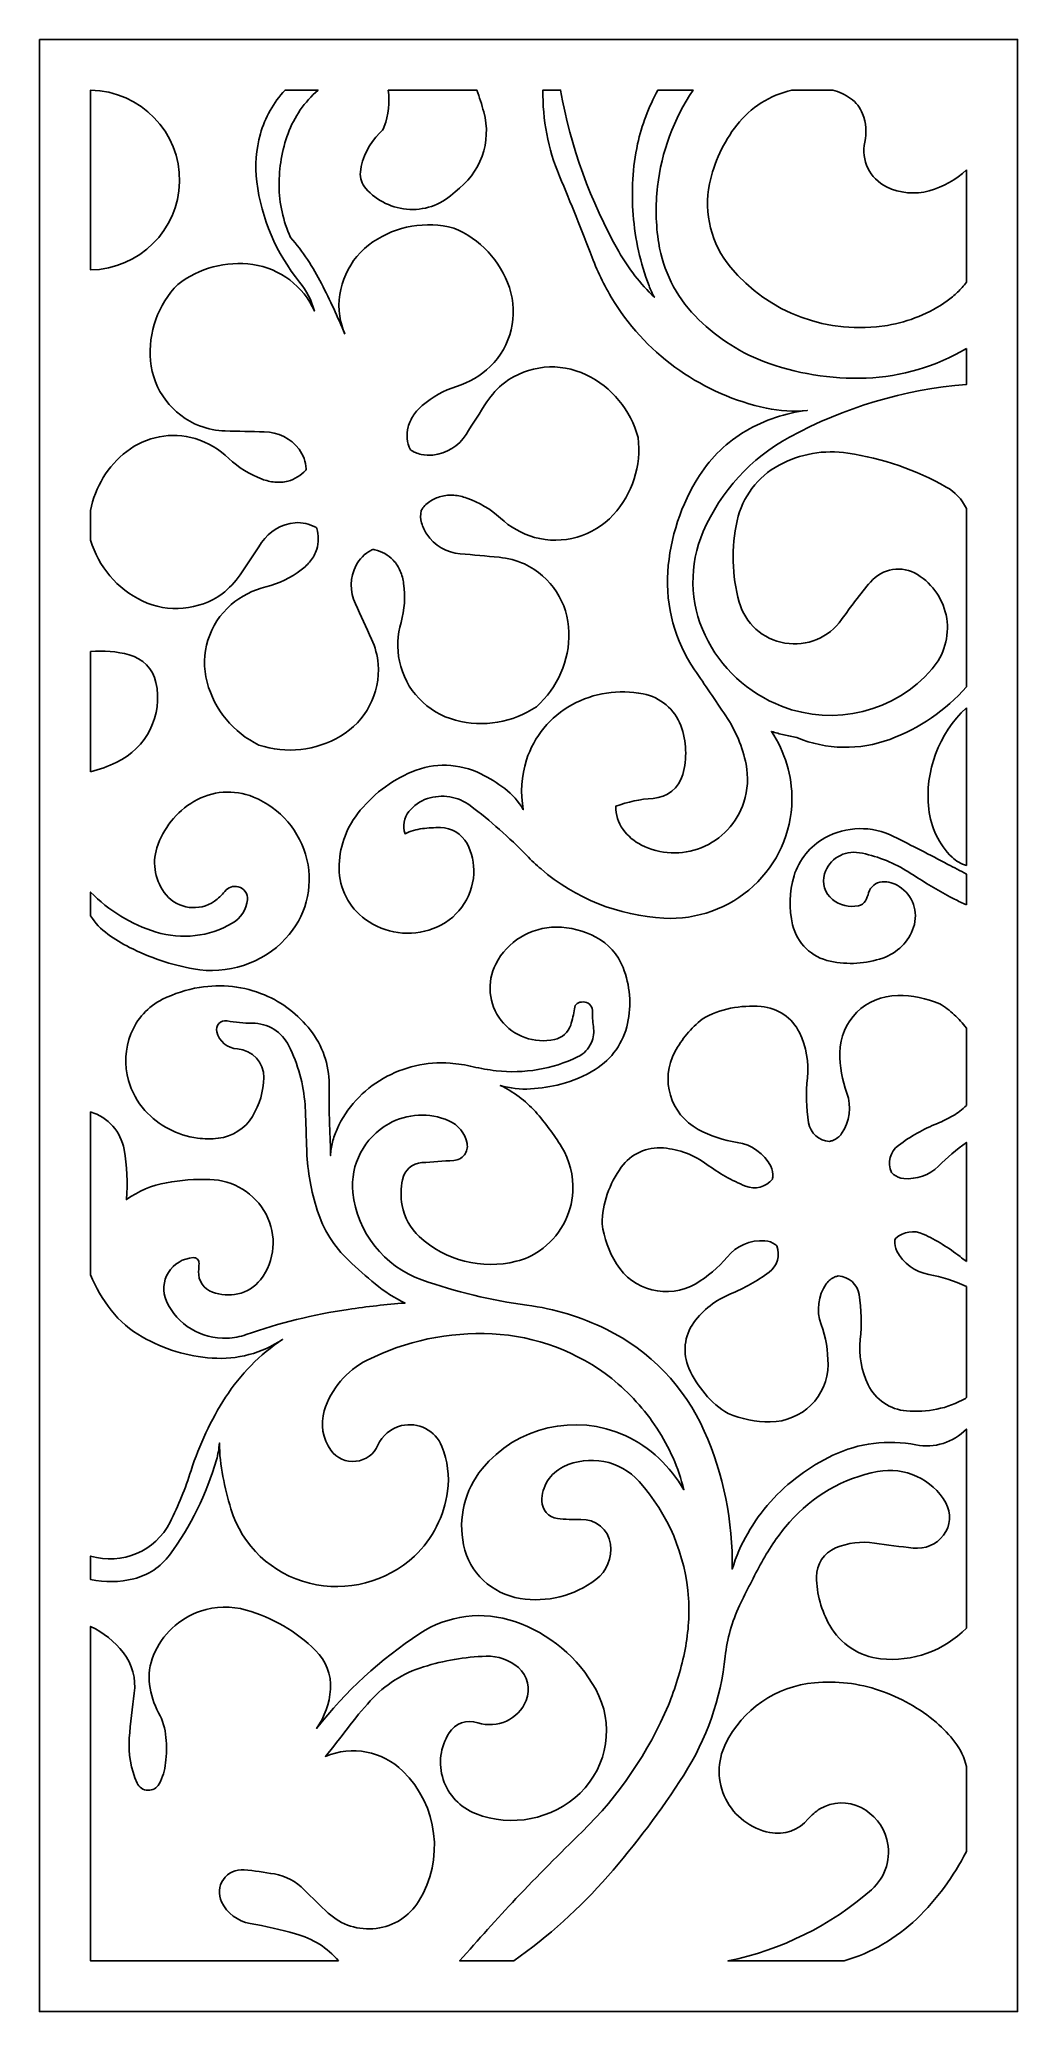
# Model space of a CAD drawing. Header units: centimetres. Extents: x -2.11 to 2.11, y -4.26 to 4.26.
import ezdxf

# ---------------------------------------------------------------- set-up
doc = ezdxf.new("R2010")
doc.units = ezdxf.units.CM
doc.header["$MEASUREMENT"] = 0
doc.layers.add('Layer 1', color=7, linetype='Continuous')

msp = doc.modelspace()

# ---------------------------------------------------------------- linework, layer by layer
at = {"layer": 'Layer 1', "color": 242}
for points, knots in [([(-2.11192, 4.26053), (-2.11192, 4.26053), (2.11192, 4.26053), (2.11192, 4.26053), (2.11192, 4.26053), (2.11192, 4.26053), (2.11192, -4.26054), (2.11192, -4.26054), (2.11192, -4.26054), (2.11192, -4.26054), (-2.11192, -4.26054), (-2.11192, -4.26054), (-2.11192, -4.26054), (-2.11192, -4.26054), (-2.11192, 4.26053), (-2.11192, 4.26053)], [0, 0, 0, 0, 0.2, 0.2, 0.2, 0.2, 0.4, 0.4, 0.4, 0.4, 0.6, 0.6, 0.6, 0.6, 1, 1, 1, 1]), ([(-1.89097, 3.26442), (-1.89097, 3.26442), (-1.89097, 4.04159), (-1.89097, 4.04159), (-1.89097, 4.04159), (-1.67456, 4.03739), (-1.50255, 3.85964), (-1.50679, 3.64515), (-1.50679, 3.64515), (-1.51116, 3.43688), (-1.68081, 3.26899), (-1.89097, 3.26441), (-1.89097, 3.26441), (-1.89097, 3.26441), (-1.89097, 3.26442), (-1.89097, 3.26442)], [0, 0, 0, 0, 0.2, 0.2, 0.2, 0.2, 0.4, 0.4, 0.4, 0.4, 0.6, 0.6, 0.6, 0.6, 1, 1, 1, 1]), ([(-0.79276, 2.98764), (-0.79789, 3.00013), (-0.80242, 3.01282), (-0.80633, 3.02573), (-0.80633, 3.02573), (-0.81024, 3.03864), (-0.81324, 3.0518), (-0.81531, 3.06511), (-0.81531, 3.06511), (-0.83252, 3.19023), (-0.77695, 3.31437), (-0.67189, 3.38582), (-0.67189, 3.38582), (-0.56998, 3.45511), (-0.44256, 3.47693), (-0.32308, 3.44565), (-0.32308, 3.44565), (-0.20898, 3.39864), (-0.12116, 3.30459), (-0.08263, 3.18822), (-0.08263, 3.18822), (-0.04287, 3.06824), (-0.0749, 2.93619), (-0.1652, 2.84712), (-0.1652, 2.84712), (-0.20644, 2.8078), (-0.25628, 2.77841), (-0.31085, 2.76126), (-0.31085, 2.76126), (-0.36525, 2.74415), (-0.41552, 2.71617), (-0.45855, 2.67899), (-0.45855, 2.67899), (-0.47281, 2.66668), (-0.48545, 2.65266), (-0.4962, 2.63724), (-0.4962, 2.63724), (-0.507, 2.62176), (-0.51487, 2.60445), (-0.51944, 2.58619), (-0.51944, 2.58619), (-0.52335, 2.56977), (-0.52474, 2.55288), (-0.52358, 2.53604), (-0.52358, 2.53604), (-0.5224, 2.51914), (-0.51785, 2.50264), (-0.51019, 2.48749), (-0.51019, 2.48749), (-0.49608, 2.47792), (-0.48021, 2.4712), (-0.46348, 2.46773), (-0.46348, 2.46773), (-0.44682, 2.4643), (-0.42973, 2.46336), (-0.41277, 2.46495), (-0.41277, 2.46495), (-0.35393, 2.47118), (-0.30128, 2.50381), (-0.26989, 2.55351), (-0.26989, 2.55351), (-0.24008, 2.60071), (-0.20995, 2.64769), (-0.1795, 2.69449), (-0.1795, 2.69449), (-0.159, 2.72599), (-0.13338, 2.75393), (-0.10366, 2.77716), (-0.10366, 2.77716), (-0.00234, 2.85373), (0.13404, 2.86707), (0.24859, 2.81175), (0.24859, 2.81175), (0.35967, 2.75808), (0.44168, 2.65901), (0.47317, 2.54058), (0.47317, 2.54058), (0.48817, 2.41903), (0.44894, 2.29694), (0.36582, 2.20631), (0.36582, 2.20631), (0.28012, 2.11286), (0.14842, 2.07532), (0.02567, 2.10921), (0.02567, 2.10921), (-0.02918, 2.12536), (-0.07957, 2.15385), (-0.12153, 2.1924), (-0.12153, 2.1924), (-0.1634, 2.23088), (-0.21277, 2.2604), (-0.26662, 2.27916), (-0.26662, 2.27916), (-0.28446, 2.28537), (-0.30301, 2.28934), (-0.32184, 2.29101), (-0.32184, 2.29101), (-0.34075, 2.29268), (-0.35982, 2.29094), (-0.37809, 2.28587), (-0.37809, 2.28587), (-0.39531, 2.28089), (-0.41173, 2.27344), (-0.42681, 2.26381), (-0.42681, 2.26381), (-0.44206, 2.25405), (-0.4545, 2.24057), (-0.46292, 2.22465), (-0.46292, 2.22465), (-0.4671, 2.20713), (-0.46664, 2.18887), (-0.46159, 2.17159), (-0.46159, 2.17159), (-0.45659, 2.15452), (-0.44914, 2.13823), (-0.43944, 2.12327), (-0.43944, 2.12327), (-0.40689, 2.07432), (-0.35351, 2.04288), (-0.29453, 2.03801), (-0.29453, 2.03801), (-0.23855, 2.03337), (-0.1826, 2.02836), (-0.1267, 2.02297), (-0.1267, 2.02297), (-0.08903, 2.01935), (-0.05222, 2.00959), (-0.01778, 1.99405), (-0.01778, 1.99405), (0.09734, 1.9399), (0.17178, 1.82587), (0.17465, 1.69962), (0.17465, 1.69962), (0.1774, 1.57718), (0.1261, 1.45954), (0.03432, 1.37754), (0.03432, 1.37754), (-0.06784, 1.30863), (-0.19531, 1.28724), (-0.3147, 1.31893), (-0.3147, 1.31893), (-0.4378, 1.35159), (-0.53181, 1.45041), (-0.55763, 1.57409), (-0.55763, 1.57409), (-0.56828, 1.62982), (-0.56582, 1.68723), (-0.55045, 1.74185), (-0.55045, 1.74185), (-0.53512, 1.79637), (-0.53127, 1.85337), (-0.53913, 1.90942), (-0.53913, 1.90942), (-0.54172, 1.92797), (-0.54664, 1.94613), (-0.5538, 1.96349), (-0.5538, 1.96349), (-0.56096, 1.98091), (-0.57126, 1.99691), (-0.58419, 2.01068), (-0.58419, 2.01068), (-0.60552, 2.03293), (-0.63298, 2.04845), (-0.66318, 2.05533), (-0.66318, 2.05533), (-0.66621, 2.05602), (-0.66929, 2.05658), (-0.67239, 2.057), (-0.67239, 2.057), (-0.67525, 2.05576), (-0.67804, 2.05437), (-0.68079, 2.05288), (-0.68079, 2.05288), (-0.70793, 2.03807), (-0.73003, 2.01569), (-0.74439, 1.98849), (-0.74439, 1.98849), (-0.77122, 1.93622), (-0.77238, 1.87468), (-0.74747, 1.82149), (-0.74747, 1.82149), (-0.72384, 1.77099), (-0.70055, 1.72033), (-0.6776, 1.66952), (-0.6776, 1.66952), (-0.66213, 1.63528), (-0.65249, 1.59876), (-0.64907, 1.56142), (-0.64907, 1.56142), (-0.63962, 1.43547), (-0.70278, 1.31496), (-0.81206, 1.25001), (-0.81206, 1.25001), (-0.91807, 1.18705), (-1.04659, 1.17301), (-1.1639, 1.21151), (-1.1639, 1.21151), (-1.27489, 1.26537), (-1.35672, 1.36458), (-1.38798, 1.48306), (-1.38798, 1.48306), (-1.42025, 1.60523), (-1.3801, 1.73508), (-1.28445, 1.8185), (-1.28445, 1.8185), (-1.24086, 1.85525), (-1.18928, 1.88155), (-1.13379, 1.89534), (-1.13379, 1.89534), (-1.07841, 1.90911), (-1.0265, 1.93399), (-0.98124, 1.9685), (-0.98124, 1.9685), (-0.96626, 1.97991), (-0.95277, 1.99315), (-0.9411, 2.00788), (-0.9411, 2.00788), (-0.92935, 2.02269), (-0.92043, 2.03947), (-0.91474, 2.05742), (-0.91474, 2.05742), (-0.9058, 2.08679), (-0.90578, 2.11813), (-0.91468, 2.14752), (-0.91468, 2.14752), (-0.91468, 2.14752), (-0.91578, 2.15101), (-0.91578, 2.15101), (-0.91578, 2.15101), (-0.91578, 2.15101), (-0.919, 2.15285), (-0.919, 2.15285), (-0.919, 2.15285), (-0.94606, 2.16779), (-0.97693, 2.17453), (-1.00782, 2.17217), (-1.00782, 2.17217), (-1.06676, 2.16704), (-1.12002, 2.13542), (-1.15235, 2.08629), (-1.15235, 2.08629), (-1.18305, 2.03966), (-1.21405, 1.99324), (-1.24539, 1.94702), (-1.24539, 1.94702), (-1.26649, 1.9159), (-1.29264, 1.88844), (-1.32277, 1.86576), (-1.32277, 1.86576), (-1.42303, 1.7929), (-1.55585, 1.781), (-1.66773, 1.83471), (-1.66773, 1.83471), (-1.77631, 1.88684), (-1.85747, 1.98231), (-1.89097, 2.09715), (-1.89097, 2.09715), (-1.89097, 2.09715), (-1.89097, 2.22578), (-1.89097, 2.22578), (-1.89097, 2.22578), (-1.87201, 2.32667), (-1.81651, 2.4173), (-1.73499, 2.48062), (-1.73499, 2.48062), (-1.65143, 2.54553), (-1.54116, 2.56615), (-1.43945, 2.536), (-1.43945, 2.536), (-1.3849, 2.51883), (-1.33506, 2.48942), (-1.29386, 2.45008), (-1.29386, 2.45008), (-1.25273, 2.41084), (-1.20393, 2.3804), (-1.15043, 2.36064), (-1.15043, 2.36064), (-1.13272, 2.3541), (-1.11424, 2.34978), (-1.09544, 2.34777), (-1.09544, 2.34777), (-1.07657, 2.34576), (-1.05749, 2.34714), (-1.0391, 2.35188), (-1.0391, 2.35188), (-1.00921, 2.35991), (-0.98239, 2.3765), (-0.96195, 2.39958), (-0.96195, 2.39958), (-0.96195, 2.39958), (-0.95986, 2.40198), (-0.95986, 2.40198), (-0.95986, 2.40198), (-0.95986, 2.40198), (-0.95999, 2.40514), (-0.95999, 2.40514), (-0.95999, 2.40514), (-0.96166, 2.43579), (-0.97236, 2.46528), (-0.99083, 2.4899), (-0.99083, 2.4899), (-1.02661, 2.53661), (-1.08203, 2.56442), (-1.14118, 2.56534), (-1.14118, 2.56534), (-1.19735, 2.56625), (-1.25352, 2.56751), (-1.30967, 2.56914), (-1.30967, 2.56914), (-1.34749, 2.57025), (-1.38489, 2.57756), (-1.42031, 2.59076), (-1.42031, 2.59076), (-1.53882, 2.63712), (-1.62085, 2.74594), (-1.63227, 2.87171), (-1.63227, 2.87171), (-1.64332, 2.99368), (-1.60014, 3.11447), (-1.51412, 3.20237), (-1.51412, 3.20237), (-1.42261, 3.2735), (-1.3056, 3.3044), (-1.19052, 3.28788), (-1.19052, 3.28788), (-1.07262, 3.27097), (-0.9719, 3.1947), (-0.92432, 3.08648), (-0.92432, 3.08648), (-0.93667, 3.13219), (-0.95846, 3.17481), (-0.98837, 3.2117), (-0.98837, 3.2117), (-1.08956, 3.33657), (-1.15368, 3.48699), (-1.17354, 3.64594), (-1.17354, 3.64594), (-1.18216, 3.71499), (-1.17685, 3.7851), (-1.15794, 3.85212), (-1.15794, 3.85212), (-1.13801, 3.92276), (-1.10138, 3.98771), (-1.05116, 4.04159), (-1.05116, 4.04159), (-1.05116, 4.04159), (-0.9088, 4.04159), (-0.9088, 4.04159), (-0.9088, 4.04159), (-0.96725, 3.99086), (-1.01177, 3.92631), (-1.03823, 3.85392), (-1.03823, 3.85392), (-1.06445, 3.78211), (-1.07764, 3.70628), (-1.07715, 3.6299), (-1.07715, 3.6299), (-1.07665, 3.55241), (-1.05971, 3.47592), (-1.02743, 3.40535), (-1.02743, 3.40535), (-0.97499, 3.34426), (-0.93013, 3.27714), (-0.8938, 3.20548), (-0.8938, 3.20548), (-0.85758, 3.13405), (-0.82388, 3.06139), (-0.79276, 2.98764)], [0, 0, 0, 0, 0.0107527, 0.0107527, 0.0107527, 0.0107527, 0.0215054, 0.0215054, 0.0215054, 0.0215054, 0.0322581, 0.0322581, 0.0322581, 0.0322581, 0.0430108, 0.0430108, 0.0430108, 0.0430108, 0.0537634, 0.0537634, 0.0537634, 0.0537634, 0.0645161, 0.0645161, 0.0645161, 0.0645161, 0.0752688, 0.0752688, 0.0752688, 0.0752688, 0.0860215, 0.0860215, 0.0860215, 0.0860215, 0.0967742, 0.0967742, 0.0967742, 0.0967742, 0.1075269, 0.1075269, 0.1075269, 0.1075269, 0.1182796, 0.1182796, 0.1182796, 0.1182796, 0.1290323, 0.1290323, 0.1290323, 0.1290323, 0.1397849, 0.1397849, 0.1397849, 0.1397849, 0.1505376, 0.1505376, 0.1505376, 0.1505376, 0.1612903, 0.1612903, 0.1612903, 0.1612903, 0.172043, 0.172043, 0.172043, 0.172043, 0.1827957, 0.1827957, 0.1827957, 0.1827957, 0.1935484, 0.1935484, 0.1935484, 0.1935484, 0.2043011, 0.2043011, 0.2043011, 0.2043011, 0.2150538, 0.2150538, 0.2150538, 0.2150538, 0.2258065, 0.2258065, 0.2258065, 0.2258065, 0.2365591, 0.2365591, 0.2365591, 0.2365591, 0.2473118, 0.2473118, 0.2473118, 0.2473118, 0.2580645, 0.2580645, 0.2580645, 0.2580645, 0.2688172, 0.2688172, 0.2688172, 0.2688172, 0.2795699, 0.2795699, 0.2795699, 0.2795699, 0.2903226, 0.2903226, 0.2903226, 0.2903226, 0.3010753, 0.3010753, 0.3010753, 0.3010753, 0.311828, 0.311828, 0.311828, 0.311828, 0.3225806, 0.3225806, 0.3225806, 0.3225806, 0.3333333, 0.3333333, 0.3333333, 0.3333333, 0.344086, 0.344086, 0.344086, 0.344086, 0.3548387, 0.3548387, 0.3548387, 0.3548387, 0.3655914, 0.3655914, 0.3655914, 0.3655914, 0.3763441, 0.3763441, 0.3763441, 0.3763441, 0.3870968, 0.3870968, 0.3870968, 0.3870968, 0.3978495, 0.3978495, 0.3978495, 0.3978495, 0.4086022, 0.4086022, 0.4086022, 0.4086022, 0.4193548, 0.4193548, 0.4193548, 0.4193548, 0.4301075, 0.4301075, 0.4301075, 0.4301075, 0.4408602, 0.4408602, 0.4408602, 0.4408602, 0.4516129, 0.4516129, 0.4516129, 0.4516129, 0.4623656, 0.4623656, 0.4623656, 0.4623656, 0.4731183, 0.4731183, 0.4731183, 0.4731183, 0.483871, 0.483871, 0.483871, 0.483871, 0.4946237, 0.4946237, 0.4946237, 0.4946237, 0.5053763, 0.5053763, 0.5053763, 0.5053763, 0.516129, 0.516129, 0.516129, 0.516129, 0.5268817, 0.5268817, 0.5268817, 0.5268817, 0.5376344, 0.5376344, 0.5376344, 0.5376344, 0.5483871, 0.5483871, 0.5483871, 0.5483871, 0.5591398, 0.5591398, 0.5591398, 0.5591398, 0.5698925, 0.5698925, 0.5698925, 0.5698925, 0.5806452, 0.5806452, 0.5806452, 0.5806452, 0.5913978, 0.5913978, 0.5913978, 0.5913978, 0.6021505, 0.6021505, 0.6021505, 0.6021505, 0.6129032, 0.6129032, 0.6129032, 0.6129032, 0.6236559, 0.6236559, 0.6236559, 0.6236559, 0.6344086, 0.6344086, 0.6344086, 0.6344086, 0.6451613, 0.6451613, 0.6451613, 0.6451613, 0.655914, 0.655914, 0.655914, 0.655914, 0.6666667, 0.6666667, 0.6666667, 0.6666667, 0.6774194, 0.6774194, 0.6774194, 0.6774194, 0.688172, 0.688172, 0.688172, 0.688172, 0.6989247, 0.6989247, 0.6989247, 0.6989247, 0.7096774, 0.7096774, 0.7096774, 0.7096774, 0.7204301, 0.7204301, 0.7204301, 0.7204301, 0.7311828, 0.7311828, 0.7311828, 0.7311828, 0.7419355, 0.7419355, 0.7419355, 0.7419355, 0.7526882, 0.7526882, 0.7526882, 0.7526882, 0.7634409, 0.7634409, 0.7634409, 0.7634409, 0.7741935, 0.7741935, 0.7741935, 0.7741935, 0.7849462, 0.7849462, 0.7849462, 0.7849462, 0.7956989, 0.7956989, 0.7956989, 0.7956989, 0.8064516, 0.8064516, 0.8064516, 0.8064516, 0.8172043, 0.8172043, 0.8172043, 0.8172043, 0.827957, 0.827957, 0.827957, 0.827957, 0.8387097, 0.8387097, 0.8387097, 0.8387097, 0.8494624, 0.8494624, 0.8494624, 0.8494624, 0.8602151, 0.8602151, 0.8602151, 0.8602151, 0.8709677, 0.8709677, 0.8709677, 0.8709677, 0.8817204, 0.8817204, 0.8817204, 0.8817204, 0.8924731, 0.8924731, 0.8924731, 0.8924731, 0.9032258, 0.9032258, 0.9032258, 0.9032258, 0.9139785, 0.9139785, 0.9139785, 0.9139785, 0.9247312, 0.9247312, 0.9247312, 0.9247312, 0.9354839, 0.9354839, 0.9354839, 0.9354839, 0.9462366, 0.9462366, 0.9462366, 0.9462366, 0.9569892, 0.9569892, 0.9569892, 0.9569892, 0.9677419, 0.9677419, 0.9677419, 0.9677419, 0.9784946, 0.9784946, 0.9784946, 0.9784946, 1, 1, 1, 1]), ([(1.89098, 2.92488), (1.75967, 2.84712), (1.61065, 2.80333), (1.4578, 2.79755), (1.4578, 2.79755), (1.30581, 2.79182), (1.15414, 2.81648), (1.01195, 2.87004), (1.01195, 2.87004), (0.90126, 2.91377), (0.80134, 2.98068), (0.71908, 3.06611), (0.71908, 3.06611), (0.63589, 3.15252), (0.58123, 3.26208), (0.56246, 3.38007), (0.56246, 3.38007), (0.54953, 3.46122), (0.54773, 3.54376), (0.55707, 3.6254), (0.55707, 3.6254), (0.5744, 3.77419), (0.6271, 3.91684), (0.71074, 4.04159), (0.71074, 4.04159), (0.71074, 4.04159), (0.5588, 4.04159), (0.5588, 4.04159), (0.5588, 4.04159), (0.51871, 3.96845), (0.48916, 3.89014), (0.47096, 3.80889), (0.47096, 3.80889), (0.45004, 3.70811), (0.44359, 3.60493), (0.45188, 3.50237), (0.45188, 3.50237), (0.46036, 3.39752), (0.48347, 3.29439), (0.52061, 3.19585), (0.52061, 3.19585), (0.52388, 3.18741), (0.52734, 3.17905), (0.531, 3.17076), (0.531, 3.17076), (0.53468, 3.16248), (0.53886, 3.15442), (0.54353, 3.14665), (0.54353, 3.14665), (0.48304, 3.20473), (0.43132, 3.27118), (0.39002, 3.34391), (0.39002, 3.34391), (0.26695, 3.56064), (0.18196, 3.79661), (0.13874, 4.04159), (0.13874, 4.04159), (0.13874, 4.04159), (0.06239, 4.04159), (0.06239, 4.04159), (0.06239, 4.04159), (0.05991, 3.91421), (0.08416, 3.78775), (0.13365, 3.67017), (0.13365, 3.67017), (0.1826, 3.55383), (0.2296, 3.43671), (0.27462, 3.31882), (0.27462, 3.31882), (0.3005, 3.25106), (0.33282, 3.18588), (0.37118, 3.12417), (0.37118, 3.12417), (0.51931, 2.89077), (0.75557, 2.72614), (1.02736, 2.66714), (1.02736, 2.66714), (1.08535, 2.65456), (1.145, 2.65128), (1.20405, 2.65747), (1.20405, 2.65747), (1.11057, 2.64671), (1.02041, 2.61671), (0.93933, 2.56935), (0.93933, 2.56935), (0.858, 2.52184), (0.78924, 2.45586), (0.73873, 2.37681), (0.73873, 2.37681), (0.65863, 2.25148), (0.61146, 2.10833), (0.60155, 1.96031), (0.60155, 1.96031), (0.59155, 1.8105), (0.63206, 1.66173), (0.71684, 1.53732), (0.71684, 1.53732), (0.76205, 1.47094), (0.80713, 1.40446), (0.85205, 1.3379), (0.85205, 1.3379), (0.89485, 1.2745), (0.92454, 1.20332), (0.9394, 1.12849), (0.9394, 1.12849), (0.95022, 1.07402), (0.94691, 1.01768), (0.92977, 0.96484), (0.92977, 0.96484), (0.90077, 0.8754), (0.83326, 0.80324), (0.74552, 0.76773), (0.74552, 0.76773), (0.66202, 0.73503), (0.56832, 0.73927), (0.48815, 0.77934), (0.48815, 0.77934), (0.45629, 0.79526), (0.42884, 0.8187), (0.40821, 0.84755), (0.40821, 0.84755), (0.38738, 0.87668), (0.37637, 0.91161), (0.3767, 0.94731), (0.3767, 0.94731), (0.42842, 0.96653), (0.48275, 0.978), (0.53789, 0.98134), (0.53789, 0.98134), (0.59834, 0.98502), (0.64979, 1.02616), (0.66609, 1.08397), (0.66609, 1.08397), (0.68577, 1.15364), (0.68271, 1.22766), (0.65732, 1.29551), (0.65732, 1.29551), (0.63086, 1.36615), (0.56948, 1.41819), (0.49494, 1.43307), (0.49494, 1.43307), (0.39013, 1.45402), (0.2813, 1.43727), (0.18785, 1.38577), (0.18785, 1.38577), (0.09397, 1.33404), (0.02364, 1.24878), (-0.00882, 1.14731), (-0.00882, 1.14731), (-0.03095, 1.07803), (-0.03565, 1.00447), (-0.02255, 0.93298), (-0.02255, 0.93298), (-0.04318, 0.96802), (-0.07043, 0.99875), (-0.10287, 1.02352), (-0.10287, 1.02352), (-0.13506, 1.04809), (-0.16959, 1.06951), (-0.20596, 1.08748), (-0.20596, 1.08748), (-0.29906, 1.13346), (-0.40774, 1.13667), (-0.5034, 1.09619), (-0.5034, 1.09619), (-0.59617, 1.05695), (-0.67703, 0.99455), (-0.73818, 0.91503), (-0.73818, 0.91503), (-0.79017, 0.84739), (-0.81821, 0.76472), (-0.81796, 0.67969), (-0.81796, 0.67969), (-0.81771, 0.59222), (-0.77567, 0.51011), (-0.70456, 0.4583), (-0.70456, 0.4583), (-0.61986, 0.39659), (-0.50949, 0.38158), (-0.41119, 0.41844), (-0.41119, 0.41844), (-0.31065, 0.45613), (-0.24212, 0.54897), (-0.23641, 0.65533), (-0.23641, 0.65533), (-0.23395, 0.70058), (-0.24393, 0.74564), (-0.2653, 0.78571), (-0.2653, 0.78571), (-0.28789, 0.82804), (-0.33204, 0.85468), (-0.38035, 0.85508), (-0.38035, 0.85508), (-0.4064, 0.8553), (-0.43244, 0.85384), (-0.45832, 0.85073), (-0.45832, 0.85073), (-0.48433, 0.8476), (-0.50963, 0.84018), (-0.53318, 0.82879), (-0.53318, 0.82879), (-0.54482, 0.8613), (-0.53864, 0.89749), (-0.51691, 0.92446), (-0.51691, 0.92446), (-0.49612, 0.95022), (-0.4683, 0.96958), (-0.43677, 0.9802), (-0.43677, 0.9802), (-0.37387, 1.0014), (-0.30438, 0.99008), (-0.25158, 0.95009), (-0.25158, 0.95009), (-0.16487, 0.88441), (-0.08328, 0.81231), (-0.00755, 0.73441), (-0.00755, 0.73441), (0.01214, 0.71416), (0.03269, 0.69473), (0.05402, 0.6762), (0.05402, 0.6762), (0.20238, 0.54899), (0.38907, 0.47428), (0.58495, 0.46375), (0.58495, 0.46375), (0.72727, 0.45619), (0.86655, 0.50629), (0.97084, 0.60254), (0.97084, 0.60254), (1.07513, 0.6988), (1.13542, 0.83224), (1.1379, 0.97343), (1.1379, 0.97343), (1.13871, 1.07904), (1.10788, 1.18245), (1.04929, 1.27067), (1.04929, 1.27067), (1.06711, 1.26491), (1.08521, 1.25996), (1.1035, 1.25586), (1.1035, 1.25586), (1.12177, 1.25173), (1.14006, 1.24767), (1.15835, 1.24366), (1.15835, 1.24366), (1.28666, 1.19101), (1.4302, 1.18836), (1.56039, 1.23627), (1.56039, 1.23627), (1.68804, 1.28327), (1.80167, 1.36122), (1.89098, 1.46311), (1.89098, 1.46311), (1.89098, 1.46311), (1.89098, 2.23429), (1.89098, 2.23429), (1.89098, 2.23429), (1.87207, 2.27312), (1.84176, 2.30532), (1.804, 2.32671), (1.804, 2.32671), (1.67284, 2.401), (1.52905, 2.45068), (1.3797, 2.47325), (1.3797, 2.47325), (1.27735, 2.48873), (1.17277, 2.47045), (1.08196, 2.42118), (1.08196, 2.42118), (0.98934, 2.37092), (0.9233, 2.28346), (0.90087, 2.18122), (0.90087, 2.18122), (0.87536, 2.06502), (0.87838, 1.9445), (0.90971, 1.82972), (0.90971, 1.82972), (0.93517, 1.73752), (1.01226, 1.66831), (1.10735, 1.6523), (1.10735, 1.6523), (1.20245, 1.63628), (1.29746, 1.6752), (1.35222, 1.7539), (1.35222, 1.7539), (1.3913, 1.80974), (1.43284, 1.86385), (1.47668, 1.91606), (1.47668, 1.91606), (1.52661, 1.9756), (1.61335, 1.98939), (1.67966, 1.94847), (1.67966, 1.94847), (1.74758, 1.9066), (1.7937, 1.83745), (1.80593, 1.7591), (1.80593, 1.7591), (1.81818, 1.68076), (1.79502, 1.60068), (1.74305, 1.54039), (1.74305, 1.54039), (1.58321, 1.3552), (1.32224, 1.29069), (1.0932, 1.37942), (1.0932, 1.37942), (0.94751, 1.43589), (0.82918, 1.54569), (0.76263, 1.68598), (0.76263, 1.68598), (0.69551, 1.8275), (0.69266, 1.99081), (0.75471, 2.13457), (0.75471, 2.13457), (0.8295, 2.30784), (0.96073, 2.45139), (1.12731, 2.54229), (1.12731, 2.54229), (1.36271, 2.67075), (1.62308, 2.74822), (1.89098, 2.76953), (1.89098, 2.76953), (1.89098, 2.76953), (1.89098, 2.92488), (1.89098, 2.92488)], [0, 0, 0, 0, 0.0121951, 0.0121951, 0.0121951, 0.0121951, 0.0243902, 0.0243902, 0.0243902, 0.0243902, 0.0365854, 0.0365854, 0.0365854, 0.0365854, 0.0487805, 0.0487805, 0.0487805, 0.0487805, 0.0609756, 0.0609756, 0.0609756, 0.0609756, 0.0731707, 0.0731707, 0.0731707, 0.0731707, 0.0853659, 0.0853659, 0.0853659, 0.0853659, 0.097561, 0.097561, 0.097561, 0.097561, 0.1097561, 0.1097561, 0.1097561, 0.1097561, 0.1219512, 0.1219512, 0.1219512, 0.1219512, 0.1341463, 0.1341463, 0.1341463, 0.1341463, 0.1463415, 0.1463415, 0.1463415, 0.1463415, 0.1585366, 0.1585366, 0.1585366, 0.1585366, 0.1707317, 0.1707317, 0.1707317, 0.1707317, 0.1829268, 0.1829268, 0.1829268, 0.1829268, 0.195122, 0.195122, 0.195122, 0.195122, 0.2073171, 0.2073171, 0.2073171, 0.2073171, 0.2195122, 0.2195122, 0.2195122, 0.2195122, 0.2317073, 0.2317073, 0.2317073, 0.2317073, 0.2439024, 0.2439024, 0.2439024, 0.2439024, 0.2560976, 0.2560976, 0.2560976, 0.2560976, 0.2682927, 0.2682927, 0.2682927, 0.2682927, 0.2804878, 0.2804878, 0.2804878, 0.2804878, 0.2926829, 0.2926829, 0.2926829, 0.2926829, 0.304878, 0.304878, 0.304878, 0.304878, 0.3170732, 0.3170732, 0.3170732, 0.3170732, 0.3292683, 0.3292683, 0.3292683, 0.3292683, 0.3414634, 0.3414634, 0.3414634, 0.3414634, 0.3536585, 0.3536585, 0.3536585, 0.3536585, 0.3658537, 0.3658537, 0.3658537, 0.3658537, 0.3780488, 0.3780488, 0.3780488, 0.3780488, 0.3902439, 0.3902439, 0.3902439, 0.3902439, 0.402439, 0.402439, 0.402439, 0.402439, 0.4146341, 0.4146341, 0.4146341, 0.4146341, 0.4268293, 0.4268293, 0.4268293, 0.4268293, 0.4390244, 0.4390244, 0.4390244, 0.4390244, 0.4512195, 0.4512195, 0.4512195, 0.4512195, 0.4634146, 0.4634146, 0.4634146, 0.4634146, 0.4756098, 0.4756098, 0.4756098, 0.4756098, 0.4878049, 0.4878049, 0.4878049, 0.4878049, 0.5, 0.5, 0.5, 0.5, 0.5121951, 0.5121951, 0.5121951, 0.5121951, 0.5243902, 0.5243902, 0.5243902, 0.5243902, 0.5365854, 0.5365854, 0.5365854, 0.5365854, 0.5487805, 0.5487805, 0.5487805, 0.5487805, 0.5609756, 0.5609756, 0.5609756, 0.5609756, 0.5731707, 0.5731707, 0.5731707, 0.5731707, 0.5853659, 0.5853659, 0.5853659, 0.5853659, 0.597561, 0.597561, 0.597561, 0.597561, 0.6097561, 0.6097561, 0.6097561, 0.6097561, 0.6219512, 0.6219512, 0.6219512, 0.6219512, 0.6341463, 0.6341463, 0.6341463, 0.6341463, 0.6463415, 0.6463415, 0.6463415, 0.6463415, 0.6585366, 0.6585366, 0.6585366, 0.6585366, 0.6707317, 0.6707317, 0.6707317, 0.6707317, 0.6829268, 0.6829268, 0.6829268, 0.6829268, 0.695122, 0.695122, 0.695122, 0.695122, 0.7073171, 0.7073171, 0.7073171, 0.7073171, 0.7195122, 0.7195122, 0.7195122, 0.7195122, 0.7317073, 0.7317073, 0.7317073, 0.7317073, 0.7439024, 0.7439024, 0.7439024, 0.7439024, 0.7560976, 0.7560976, 0.7560976, 0.7560976, 0.7682927, 0.7682927, 0.7682927, 0.7682927, 0.7804878, 0.7804878, 0.7804878, 0.7804878, 0.7926829, 0.7926829, 0.7926829, 0.7926829, 0.804878, 0.804878, 0.804878, 0.804878, 0.8170732, 0.8170732, 0.8170732, 0.8170732, 0.8292683, 0.8292683, 0.8292683, 0.8292683, 0.8414634, 0.8414634, 0.8414634, 0.8414634, 0.8536585, 0.8536585, 0.8536585, 0.8536585, 0.8658537, 0.8658537, 0.8658537, 0.8658537, 0.8780488, 0.8780488, 0.8780488, 0.8780488, 0.8902439, 0.8902439, 0.8902439, 0.8902439, 0.902439, 0.902439, 0.902439, 0.902439, 0.9146341, 0.9146341, 0.9146341, 0.9146341, 0.9268293, 0.9268293, 0.9268293, 0.9268293, 0.9390244, 0.9390244, 0.9390244, 0.9390244, 0.9512195, 0.9512195, 0.9512195, 0.9512195, 0.9634146, 0.9634146, 0.9634146, 0.9634146, 0.9756098, 0.9756098, 0.9756098, 0.9756098, 1, 1, 1, 1]), ([(-0.60565, 4.04159), (-0.60565, 4.04159), (-0.22346, 4.04159), (-0.22346, 4.04159), (-0.22346, 4.04159), (-0.21206, 4.01073), (-0.20197, 3.97943), (-0.19324, 3.94772), (-0.19324, 3.94772), (-0.15763, 3.81838), (-0.20718, 3.68062), (-0.3172, 3.60261), (-0.3172, 3.60261), (-0.36847, 3.55061), (-0.43979, 3.52282), (-0.51305, 3.52623), (-0.51305, 3.52623), (-0.586, 3.52962), (-0.65448, 3.56218), (-0.70285, 3.61638), (-0.70285, 3.61638), (-0.72025, 3.63587), (-0.72856, 3.66175), (-0.72573, 3.68762), (-0.72573, 3.68762), (-0.71873, 3.75192), (-0.68894, 3.81169), (-0.64171, 3.8563), (-0.64171, 3.8563), (-0.63366, 3.86413), (-0.62743, 3.8736), (-0.62342, 3.88406), (-0.62342, 3.88406), (-0.60416, 3.93423), (-0.59804, 3.98842), (-0.60565, 4.04159)], [0, 0, 0, 0, 0.1, 0.1, 0.1, 0.1, 0.2, 0.2, 0.2, 0.2, 0.3, 0.3, 0.3, 0.3, 0.4, 0.4, 0.4, 0.4, 0.5, 0.5, 0.5, 0.5, 0.6, 0.6, 0.6, 0.6, 0.7, 0.7, 0.7, 0.7, 0.8, 0.8, 0.8, 0.8, 1, 1, 1, 1]), ([(1.89098, 3.69685), (1.84575, 3.65411), (1.79056, 3.6231), (1.73033, 3.60654), (1.73033, 3.60654), (1.66903, 3.5897), (1.60357, 3.59576), (1.54645, 3.62352), (1.54645, 3.62352), (1.47393, 3.65873), (1.43508, 3.73862), (1.45233, 3.81681), (1.45233, 3.81681), (1.46133, 3.85755), (1.45809, 3.89998), (1.44302, 3.9389), (1.44302, 3.9389), (1.43264, 3.96573), (1.41458, 3.98896), (1.39105, 4.00574), (1.39105, 4.00574), (1.36782, 4.02232), (1.34169, 4.03446), (1.31397, 4.04159), (1.31397, 4.04159), (1.31397, 4.04159), (1.1372, 4.04159), (1.1372, 4.04159), (1.1372, 4.04159), (1.04288, 4.01978), (0.95907, 3.96652), (0.89976, 3.89064), (0.89976, 3.89064), (0.84143, 3.81598), (0.80119, 3.72909), (0.78212, 3.63656), (0.78212, 3.63656), (0.75586, 3.5091), (0.78899, 3.37677), (0.87242, 3.27632), (0.87242, 3.27632), (1.03676, 3.07844), (1.29499, 2.98259), (1.55001, 3.02506), (1.55001, 3.02506), (1.64308, 3.04054), (1.7313, 3.07679), (1.8081, 3.13111), (1.8081, 3.13111), (1.82378, 3.14259), (1.83872, 3.15501), (1.85285, 3.16835), (1.85285, 3.16835), (1.86698, 3.18168), (1.87975, 3.19637), (1.89098, 3.21221), (1.89098, 3.21221), (1.89098, 3.21221), (1.89098, 3.69685), (1.89098, 3.69685)], [0, 0, 0, 0, 0.0625, 0.0625, 0.0625, 0.0625, 0.125, 0.125, 0.125, 0.125, 0.1875, 0.1875, 0.1875, 0.1875, 0.25, 0.25, 0.25, 0.25, 0.3125, 0.3125, 0.3125, 0.3125, 0.375, 0.375, 0.375, 0.375, 0.4375, 0.4375, 0.4375, 0.4375, 0.5, 0.5, 0.5, 0.5, 0.5625, 0.5625, 0.5625, 0.5625, 0.625, 0.625, 0.625, 0.625, 0.6875, 0.6875, 0.6875, 0.6875, 0.75, 0.75, 0.75, 0.75, 0.8125, 0.8125, 0.8125, 0.8125, 0.875, 0.875, 0.875, 0.875, 1, 1, 1, 1]), ([(-1.89097, 1.09675), (-1.89097, 1.09675), (-1.89097, 1.61585), (-1.89097, 1.61585), (-1.89097, 1.61585), (-1.83506, 1.62084), (-1.77867, 1.6161), (-1.72438, 1.60187), (-1.72438, 1.60187), (-1.66628, 1.58664), (-1.62162, 1.54037), (-1.60879, 1.48216), (-1.60879, 1.48216), (-1.57776, 1.34144), (-1.64893, 1.19801), (-1.7802, 1.13619), (-1.7802, 1.13619), (-1.81572, 1.11948), (-1.85284, 1.10626), (-1.89097, 1.09675)], [0, 0, 0, 0, 0.1666667, 0.1666667, 0.1666667, 0.1666667, 0.3333333, 0.3333333, 0.3333333, 0.3333333, 0.5, 0.5, 0.5, 0.5, 0.6666667, 0.6666667, 0.6666667, 0.6666667, 1, 1, 1, 1]), ([(1.89098, 1.3729), (1.77082, 1.26006), (1.71068, 1.09825), (1.72845, 0.93515), (1.72845, 0.93515), (1.73701, 0.85647), (1.77243, 0.78308), (1.82891, 0.72715), (1.82891, 0.72715), (1.83793, 0.71924), (1.84757, 0.71209), (1.85777, 0.70576), (1.85777, 0.70576), (1.86803, 0.69941), (1.87923, 0.69473), (1.89098, 0.69191), (1.89098, 0.69191), (1.89098, 0.69191), (1.89098, 1.3729), (1.89098, 1.3729)], [0, 0, 0, 0, 0.1666667, 0.1666667, 0.1666667, 0.1666667, 0.3333333, 0.3333333, 0.3333333, 0.3333333, 0.5, 0.5, 0.5, 0.5, 0.6666667, 0.6666667, 0.6666667, 0.6666667, 1, 1, 1, 1]), ([(-1.89097, 0.47439), (-1.89097, 0.47439), (-1.89097, 0.5765), (-1.89097, 0.5765), (-1.89097, 0.5765), (-1.81297, 0.49638), (-1.7159, 0.43701), (-1.60864, 0.40388), (-1.60864, 0.40388), (-1.49827, 0.3698), (-1.37859, 0.38361), (-1.27913, 0.442), (-1.27913, 0.442), (-1.24229, 0.46363), (-1.21806, 0.5013), (-1.21384, 0.54352), (-1.21384, 0.54352), (-1.21127, 0.56928), (-1.22795, 0.59305), (-1.25325, 0.59957), (-1.25325, 0.59957), (-1.27504, 0.605), (-1.29798, 0.59715), (-1.31172, 0.57953), (-1.31172, 0.57953), (-1.32442, 0.56328), (-1.33944, 0.54895), (-1.3563, 0.53698), (-1.3563, 0.53698), (-1.42213, 0.4912), (-1.51244, 0.50309), (-1.5641, 0.56416), (-1.5641, 0.56416), (-1.61191, 0.62073), (-1.62716, 0.69766), (-1.60459, 0.76798), (-1.60459, 0.76798), (-1.57771, 0.85169), (-1.5209, 0.92285), (-1.44491, 0.96808), (-1.44491, 0.96808), (-1.36723, 1.01433), (-1.27197, 1.02139), (-1.18819, 0.98713), (-1.18819, 0.98713), (-1.07169, 0.93952), (-0.98554, 0.83899), (-0.95688, 0.71738), (-0.95688, 0.71738), (-0.92809, 0.59537), (-0.96259, 0.46705), (-1.0487, 0.37528), (-1.0487, 0.37528), (-1.15004, 0.26729), (-1.30011, 0.21798), (-1.44651, 0.24441), (-1.44651, 0.24441), (-1.54269, 0.26179), (-1.63579, 0.29315), (-1.72274, 0.33746), (-1.72274, 0.33746), (-1.75535, 0.35407), (-1.78667, 0.37312), (-1.81638, 0.39443), (-1.81638, 0.39443), (-1.84634, 0.41591), (-1.87172, 0.44309), (-1.89097, 0.47439), (-1.89097, 0.47439), (-1.89097, 0.47439), (-1.89097, 0.47439), (-1.89097, 0.47439)], [0, 0, 0, 0, 0.0526316, 0.0526316, 0.0526316, 0.0526316, 0.1052632, 0.1052632, 0.1052632, 0.1052632, 0.1578947, 0.1578947, 0.1578947, 0.1578947, 0.2105263, 0.2105263, 0.2105263, 0.2105263, 0.2631579, 0.2631579, 0.2631579, 0.2631579, 0.3157895, 0.3157895, 0.3157895, 0.3157895, 0.3684211, 0.3684211, 0.3684211, 0.3684211, 0.4210526, 0.4210526, 0.4210526, 0.4210526, 0.4736842, 0.4736842, 0.4736842, 0.4736842, 0.5263158, 0.5263158, 0.5263158, 0.5263158, 0.5789474, 0.5789474, 0.5789474, 0.5789474, 0.6315789, 0.6315789, 0.6315789, 0.6315789, 0.6842105, 0.6842105, 0.6842105, 0.6842105, 0.7368421, 0.7368421, 0.7368421, 0.7368421, 0.7894737, 0.7894737, 0.7894737, 0.7894737, 0.8421053, 0.8421053, 0.8421053, 0.8421053, 0.8947368, 0.8947368, 0.8947368, 0.8947368, 1, 1, 1, 1]), ([(1.89098, 0.52171), (1.89098, 0.52171), (1.89098, 0.65447), (1.89098, 0.65447), (1.89098, 0.65447), (1.87782, 0.6617), (1.86456, 0.66874), (1.85121, 0.67561), (1.85121, 0.67561), (1.83783, 0.68247), (1.82448, 0.68938), (1.81114, 0.6963), (1.81114, 0.6963), (1.7335, 0.73741), (1.6554, 0.77765), (1.57686, 0.81701), (1.57686, 0.81701), (1.48301, 0.864), (1.37183, 0.86172), (1.28006, 0.81081), (1.28006, 0.81081), (1.21567, 0.7751), (1.16782, 0.71604), (1.14657, 0.64601), (1.14657, 0.64601), (1.12574, 0.57736), (1.12365, 0.50449), (1.14053, 0.43477), (1.14053, 0.43477), (1.15971, 0.35566), (1.22292, 0.29451), (1.30321, 0.27756), (1.30321, 0.27756), (1.3787, 0.26158), (1.45711, 0.26641), (1.53002, 0.29154), (1.53002, 0.29154), (1.59267, 0.31314), (1.6417, 0.36218), (1.66282, 0.42452), (1.66282, 0.42452), (1.68519, 0.49058), (1.65974, 0.56322), (1.6008, 0.60124), (1.6008, 0.60124), (1.57912, 0.6152), (1.55354, 0.62196), (1.52772, 0.62048), (1.52772, 0.62048), (1.49994, 0.61889), (1.47629, 0.59993), (1.46895, 0.57335), (1.46895, 0.57335), (1.46566, 0.56144), (1.46096, 0.54995), (1.45498, 0.53913), (1.45498, 0.53913), (1.44871, 0.52783), (1.43771, 0.51983), (1.42496, 0.5173), (1.42496, 0.5173), (1.38507, 0.50938), (1.34366, 0.51957), (1.31213, 0.54504), (1.31213, 0.54504), (1.27933, 0.57155), (1.26597, 0.61513), (1.27832, 0.65525), (1.27832, 0.65525), (1.29797, 0.71918), (1.36294, 0.75837), (1.42929, 0.74644), (1.42929, 0.74644), (1.50025, 0.73365), (1.56819, 0.70779), (1.62955, 0.67025), (1.62955, 0.67025), (1.64646, 0.65984), (1.66328, 0.64929), (1.68003, 0.6386), (1.68003, 0.6386), (1.73199, 0.60542), (1.78538, 0.57444), (1.84, 0.54571), (1.84, 0.54571), (1.85672, 0.53717), (1.87374, 0.52918), (1.89098, 0.52171)], [0, 0, 0, 0, 0.0434783, 0.0434783, 0.0434783, 0.0434783, 0.0869565, 0.0869565, 0.0869565, 0.0869565, 0.1304348, 0.1304348, 0.1304348, 0.1304348, 0.173913, 0.173913, 0.173913, 0.173913, 0.2173913, 0.2173913, 0.2173913, 0.2173913, 0.2608696, 0.2608696, 0.2608696, 0.2608696, 0.3043478, 0.3043478, 0.3043478, 0.3043478, 0.3478261, 0.3478261, 0.3478261, 0.3478261, 0.3913043, 0.3913043, 0.3913043, 0.3913043, 0.4347826, 0.4347826, 0.4347826, 0.4347826, 0.4782609, 0.4782609, 0.4782609, 0.4782609, 0.5217391, 0.5217391, 0.5217391, 0.5217391, 0.5652174, 0.5652174, 0.5652174, 0.5652174, 0.6086957, 0.6086957, 0.6086957, 0.6086957, 0.6521739, 0.6521739, 0.6521739, 0.6521739, 0.6956522, 0.6956522, 0.6956522, 0.6956522, 0.7391304, 0.7391304, 0.7391304, 0.7391304, 0.7826087, 0.7826087, 0.7826087, 0.7826087, 0.826087, 0.826087, 0.826087, 0.826087, 0.8695652, 0.8695652, 0.8695652, 0.8695652, 0.9130435, 0.9130435, 0.9130435, 0.9130435, 1, 1, 1, 1]), ([(-0.29761, -4.04159), (-0.21755, -3.95075), (-0.1364, -3.86086), (-0.05413, -3.77196), (-0.05413, -3.77196), (0.03939, -3.67425), (0.13456, -3.57807), (0.23134, -3.48351), (0.23134, -3.48351), (0.3911, -3.32739), (0.51786, -3.14139), (0.60434, -2.93623), (0.60434, -2.93623), (0.63409, -2.86322), (0.65722, -2.78773), (0.67344, -2.71064), (0.67344, -2.71064), (0.68968, -2.63338), (0.69564, -2.55435), (0.69111, -2.47555), (0.69111, -2.47555), (0.67851, -2.28842), (0.60359, -2.11084), (0.47799, -1.97055), (0.47799, -1.97055), (0.39565, -1.87863), (0.26167, -1.85249), (0.1504, -1.90677), (0.1504, -1.90677), (0.12249, -1.92039), (0.09893, -1.94139), (0.08232, -1.96748), (0.08232, -1.96748), (0.0657, -1.9936), (0.05704, -2.02391), (0.05737, -2.05479), (0.05737, -2.05479), (0.0578, -2.09289), (0.08641, -2.12482), (0.12454, -2.12966), (0.12454, -2.12966), (0.15802, -2.13393), (0.1918, -2.13543), (0.22551, -2.13414), (0.22551, -2.13414), (0.28943, -2.13167), (0.34486, -2.17761), (0.35388, -2.24035), (0.35388, -2.24035), (0.36228, -2.29901), (0.33813, -2.35766), (0.29074, -2.3938), (0.29074, -2.3938), (0.19782, -2.46464), (0.07934, -2.4942), (-0.03637, -2.47549), (-0.03637, -2.47549), (-0.15794, -2.45585), (-0.25487, -2.36401), (-0.2803, -2.24459), (-0.2803, -2.24459), (-0.30498, -2.12868), (-0.27566, -2.00782), (-0.20058, -1.91563), (-0.20058, -1.91563), (-0.0521, -1.73324), (0.20268, -1.67406), (0.41766, -1.77171), (0.41766, -1.77171), (0.4711, -1.79602), (0.52009, -1.82899), (0.56259, -1.86927), (0.56259, -1.86927), (0.60502, -1.90947), (0.64147, -1.95545), (0.67085, -2.0058), (0.67085, -2.0058), (0.6477, -1.91145), (0.60843, -1.82172), (0.55473, -1.74047), (0.55473, -1.74047), (0.50112, -1.65933), (0.43527, -1.58685), (0.35945, -1.52552), (0.35945, -1.52552), (0.21197, -1.40902), (0.03138, -1.34142), (-0.15701, -1.33223), (-0.15701, -1.33223), (-0.34396, -1.32314), (-0.53001, -1.36242), (-0.69695, -1.44632), (-0.69695, -1.44632), (-0.7861, -1.49111), (-0.85288, -1.56998), (-0.88185, -1.66478), (-0.88185, -1.66478), (-0.8996, -1.72288), (-0.88921, -1.78579), (-0.85367, -1.83522), (-0.85367, -1.83522), (-0.82903, -1.86935), (-0.78775, -1.88767), (-0.74565, -1.88314), (-0.74565, -1.88314), (-0.70355, -1.87859), (-0.66736, -1.85235), (-0.65069, -1.81376), (-0.65069, -1.81376), (-0.63219, -1.77116), (-0.59442, -1.73968), (-0.5489, -1.7289), (-0.5489, -1.7289), (-0.47616, -1.71166), (-0.40162, -1.75006), (-0.37395, -1.8189), (-0.37395, -1.8189), (-0.34925, -1.88038), (-0.34079, -1.94711), (-0.3494, -2.01273), (-0.3494, -2.01273), (-0.3634, -2.1193), (-0.4138, -2.21799), (-0.49217, -2.29229), (-0.49217, -2.29229), (-0.61335, -2.40523), (-0.7843, -2.44939), (-0.94575, -2.40963), (-0.94575, -2.40963), (-1.10798, -2.36967), (-1.23695, -2.24762), (-1.28486, -2.0889), (-1.28486, -2.0889), (-1.29883, -2.04255), (-1.3105, -1.99556), (-1.31981, -1.94809), (-1.31981, -1.94809), (-1.32914, -1.90055), (-1.33427, -1.85229), (-1.33512, -1.80386), (-1.33512, -1.80386), (-1.33657, -1.82849), (-1.34072, -1.85289), (-1.34751, -1.87664), (-1.34751, -1.87664), (-1.38986, -2.02458), (-1.45853, -2.16389), (-1.55022, -2.28796), (-1.55022, -2.28796), (-1.58802, -2.33908), (-1.64276, -2.37546), (-1.70483, -2.39071), (-1.70483, -2.39071), (-1.76582, -2.40569), (-1.82948, -2.40684), (-1.89097, -2.39409), (-1.89097, -2.39409), (-1.89097, -2.39409), (-1.89097, -2.29249), (-1.89097, -2.29249), (-1.89097, -2.29249), (-1.75585, -2.33332), (-1.61084, -2.27158), (-1.54803, -2.14617), (-1.54803, -2.14617), (-1.51199, -2.07432), (-1.48166, -1.9998), (-1.45735, -1.92328), (-1.45735, -1.92328), (-1.42187, -1.81167), (-1.37182, -1.70512), (-1.30845, -1.60639), (-1.30845, -1.60639), (-1.24467, -1.50701), (-1.16067, -1.42189), (-1.06184, -1.35646), (-1.06184, -1.35646), (-1.15142, -1.41642), (-1.25878, -1.44479), (-1.36659, -1.43702), (-1.36659, -1.43702), (-1.47274, -1.42935), (-1.57585, -1.39812), (-1.66821, -1.34566), (-1.66821, -1.34566), (-1.72006, -1.31622), (-1.76565, -1.27699), (-1.80235, -1.23023), (-1.80235, -1.23023), (-1.83887, -1.18367), (-1.86872, -1.13231), (-1.89097, -1.07764), (-1.89097, -1.07764), (-1.89097, -1.07764), (-1.89097, -0.37334), (-1.89097, -0.37334), (-1.89097, -0.37334), (-1.81599, -0.39646), (-1.76021, -0.45916), (-1.74639, -0.53577), (-1.74639, -0.53577), (-1.73352, -0.60714), (-1.73011, -0.67988), (-1.73621, -0.75213), (-1.73621, -0.75213), (-1.6849, -0.71542), (-1.62594, -0.69052), (-1.56367, -0.67926), (-1.56367, -0.67926), (-1.50202, -0.66812), (-1.43935, -0.66334), (-1.3767, -0.66503), (-1.3767, -0.66503), (-1.27417, -0.66776), (-1.18109, -0.72528), (-1.1334, -0.81526), (-1.1334, -0.81526), (-1.0852, -0.90618), (-1.09463, -1.01664), (-1.15744, -1.09834), (-1.15744, -1.09834), (-1.18163, -1.12977), (-1.21647, -1.15155), (-1.25553, -1.1596), (-1.25553, -1.1596), (-1.29175, -1.1671), (-1.32937, -1.16457), (-1.36425, -1.15235), (-1.36425, -1.15235), (-1.40229, -1.13902), (-1.42689, -1.10238), (-1.42468, -1.06249), (-1.42468, -1.06249), (-1.42404, -1.05086), (-1.4234, -1.03926), (-1.42276, -1.02765), (-1.42276, -1.02765), (-1.4224, -1.021), (-1.42493, -1.0145), (-1.42969, -1.0098), (-1.42969, -1.0098), (-1.43447, -1.00512), (-1.441, -1.00264), (-1.44771, -1.00304), (-1.44771, -1.00304), (-1.4919, -1.00571), (-1.53199, -1.02965), (-1.55498, -1.06713), (-1.55498, -1.06713), (-1.578, -1.10463), (-1.58115, -1.15059), (-1.56319, -1.19068), (-1.56319, -1.19068), (-1.51761, -1.29278), (-1.41353, -1.35661), (-1.301, -1.35132), (-1.301, -1.35132), (-1.27315, -1.35001), (-1.24566, -1.34468), (-1.21938, -1.33547), (-1.21938, -1.33547), (-1.07634, -1.28537), (-0.92877, -1.24897), (-0.77873, -1.22677), (-0.77873, -1.22677), (-0.69714, -1.21469), (-0.61517, -1.20544), (-0.53295, -1.1991), (-0.53295, -1.1991), (-0.57917, -1.17708), (-0.62249, -1.14947), (-0.66186, -1.1169), (-0.66186, -1.1169), (-0.70111, -1.08445), (-0.73922, -1.05069), (-0.77615, -1.01567), (-0.77615, -1.01567), (-0.83939, -0.95572), (-0.88629, -0.88084), (-0.91247, -0.79809), (-0.91247, -0.79809), (-0.93835, -0.7163), (-0.95347, -0.63152), (-0.95748, -0.5459), (-0.95748, -0.5459), (-0.95868, -0.5117), (-0.9597, -0.47752), (-0.96057, -0.44332), (-0.96057, -0.44332), (-0.96142, -0.40969), (-0.9629, -0.37608), (-0.96497, -0.34252), (-0.96497, -0.34252), (-0.97155, -0.25377), (-0.99528, -0.16714), (-1.03494, -0.08729), (-1.03494, -0.08729), (-1.06463, -0.02752), (-1.12599, 0.01028), (-1.19323, 0.01015), (-1.19323, 0.01015), (-1.22965, 0.01009), (-1.26602, 0.01335), (-1.30187, 0.01989), (-1.30187, 0.01989), (-1.3149, 0.02225), (-1.32825, 0.01786), (-1.33727, 0.00823), (-1.33727, 0.00823), (-1.34629, -0.0014), (-1.34975, -0.01481), (-1.34643, -0.0275), (-1.34643, -0.0275), (-1.3357, -0.06847), (-1.29986, -0.09807), (-1.25727, -0.10108), (-1.25727, -0.10108), (-1.19199, -0.10569), (-1.1418, -0.16033), (-1.14315, -0.22519), (-1.14315, -0.22519), (-1.14441, -0.28432), (-1.16127, -0.34213), (-1.19201, -0.39283), (-1.19201, -0.39283), (-1.22387, -0.44539), (-1.27858, -0.48032), (-1.34002, -0.48736), (-1.34002, -0.48736), (-1.36977, -0.49077), (-1.39985, -0.49046), (-1.42954, -0.48647), (-1.42954, -0.48647), (-1.51691, -0.4747), (-1.59727, -0.4325), (-1.65619, -0.36745), (-1.65619, -0.36745), (-1.68948, -0.33003), (-1.71383, -0.28565), (-1.72744, -0.2376), (-1.72744, -0.2376), (-1.74592, -0.17111), (-1.7423, -0.10043), (-1.71712, -0.03612), (-1.71712, -0.03612), (-1.69173, 0.02872), (-1.64288, 0.08193), (-1.58012, 0.1131), (-1.58012, 0.1131), (-1.52999, 0.13797), (-1.4764, 0.15527), (-1.4211, 0.16444), (-1.4211, 0.16444), (-1.32635, 0.18011), (-1.22902, 0.16901), (-1.14035, 0.13241), (-1.14035, 0.13241), (-1.06246, 0.09915), (-0.99429, 0.0469), (-0.94217, -0.01939), (-0.94217, -0.01939), (-0.88942, -0.08649), (-0.86085, -0.16918), (-0.86101, -0.25423), (-0.86101, -0.25423), (-0.86107, -0.29466), (-0.86089, -0.33508), (-0.86047, -0.37551), (-0.86047, -0.37551), (-0.85981, -0.40668), (-0.8588, -0.43785), (-0.85749, -0.46902), (-0.85749, -0.46902), (-0.85615, -0.50002), (-0.85518, -0.53105), (-0.85456, -0.56207), (-0.85456, -0.56207), (-0.85431, -0.54231), (-0.8516, -0.52265), (-0.84653, -0.50353), (-0.84653, -0.50353), (-0.84144, -0.48446), (-0.8349, -0.4658), (-0.82694, -0.44771), (-0.82694, -0.44771), (-0.78502, -0.35583), (-0.71507, -0.27922), (-0.62702, -0.22868), (-0.62702, -0.22868), (-0.5398, -0.17859), (-0.43935, -0.1556), (-0.33878, -0.16264), (-0.33878, -0.16264), (-0.30521, -0.16523), (-0.2719, -0.17038), (-0.23913, -0.17804), (-0.23913, -0.17804), (-0.20638, -0.18569), (-0.17323, -0.19154), (-0.13984, -0.19557), (-0.13984, -0.19557), (-0.01908, -0.20917), (0.10303, -0.18845), (0.21231, -0.13576), (0.21231, -0.13576), (0.23897, -0.12291), (0.26001, -0.10095), (0.27156, -0.07388), (0.27156, -0.07388), (0.28091, -0.05194), (0.28395, -0.02785), (0.28031, -0.00429), (0.28031, -0.00429), (0.27673, 0.01888), (0.27536, 0.04232), (0.27623, 0.06574), (0.27623, 0.06574), (0.27474, 0.08643), (0.25718, 0.10237), (0.23624, 0.10201), (0.23624, 0.10201), (0.21529, 0.10164), (0.1995, 0.09345), (0.19875, 0.0727), (0.19875, 0.0727), (0.19522, 0.04872), (0.18971, 0.02505), (0.18226, 0.00196), (0.18226, 0.00196), (0.172, -0.02986), (0.14531, -0.05382), (0.11234, -0.06084), (0.11234, -0.06084), (0.02569, -0.07954), (-0.06412, -0.0472), (-0.11845, 0.02227), (-0.11845, 0.02227), (-0.17278, 0.09175), (-0.1814, 0.18713), (-0.1415, 0.26562), (-0.1415, 0.26562), (-0.09155, 0.3633), (0.00966, 0.42487), (0.12014, 0.42493), (0.12014, 0.42493), (0.17995, 0.42496), (0.23885, 0.41012), (0.29136, 0.38175), (0.29136, 0.38175), (0.34469, 0.35296), (0.38607, 0.30642), (0.40821, 0.25041), (0.40821, 0.25041), (0.4386, 0.17357), (0.44551, 0.08952), (0.42811, 0.00883), (0.42811, 0.00883), (0.41038, -0.0734), (0.35986, -0.14508), (0.28811, -0.18995), (0.28811, -0.18995), (0.24233, -0.21855), (0.1924, -0.23999), (0.14004, -0.25355), (0.14004, -0.25355), (0.09715, -0.2642), (0.05337, -0.27103), (0.00926, -0.27398), (0.00926, -0.27398), (-0.03515, -0.27696), (-0.07974, -0.27174), (-0.12225, -0.2586), (-0.12225, -0.2586), (-0.06437, -0.28597), (-0.01266, -0.32466), (0.02979, -0.37229), (0.02979, -0.37229), (0.07189, -0.41953), (0.10967, -0.47042), (0.14267, -0.5243), (0.14267, -0.5243), (0.17809, -0.58211), (0.19517, -0.64919), (0.19168, -0.71674), (0.19168, -0.71674), (0.18599, -0.81963), (0.1329, -0.91429), (0.04777, -0.97345), (0.04777, -0.97345), (0.01738, -0.99459), (-0.01668, -1.01001), (-0.0527, -1.01898), (-0.0527, -1.01898), (-0.20151, -1.0561), (-0.35927, -1.0159), (-0.47167, -0.91235), (-0.47167, -0.91235), (-0.51052, -0.87654), (-0.53657, -0.82915), (-0.54584, -0.77736), (-0.54584, -0.77736), (-0.55242, -0.74059), (-0.55194, -0.7029), (-0.54445, -0.6663), (-0.54445, -0.6663), (-0.53618, -0.62598), (-0.50194, -0.59594), (-0.46058, -0.59262), (-0.46058, -0.59262), (-0.41453, -0.58894), (-0.36845, -0.58574), (-0.32234, -0.58299), (-0.32234, -0.58299), (-0.30452, -0.5819), (-0.28801, -0.57325), (-0.27707, -0.55925), (-0.27707, -0.55925), (-0.26614, -0.54524), (-0.2618, -0.52735), (-0.26523, -0.50997), (-0.26523, -0.50997), (-0.2738, -0.46629), (-0.30334, -0.42956), (-0.34439, -0.41157), (-0.34439, -0.41157), (-0.42795, -0.37497), (-0.52397, -0.37969), (-0.60341, -0.4244), (-0.60341, -0.4244), (-0.70994, -0.48436), (-0.7707, -0.60087), (-0.75827, -0.72165), (-0.75827, -0.72165), (-0.74054, -0.89384), (-0.62477, -1.04054), (-0.46035, -1.09889), (-0.46035, -1.09889), (-0.31361, -1.15099), (-0.16177, -1.18761), (-0.00729, -1.20811), (-0.00729, -1.20811), (0.11198, -1.22395), (0.22782, -1.25911), (0.33559, -1.31215), (0.33559, -1.31215), (0.5244, -1.40508), (0.67433, -1.56091), (0.75911, -1.75219), (0.75911, -1.75219), (0.84232, -1.93993), (0.88339, -2.14345), (0.87948, -2.34848), (0.87948, -2.34848), (0.9131, -2.24091), (0.96964, -2.1417), (1.0452, -2.05761), (1.0452, -2.05761), (1.12065, -1.97365), (1.21226, -1.90539), (1.31457, -1.85684), (1.31457, -1.85684), (1.42612, -1.80392), (1.55205, -1.78823), (1.67333, -1.81211), (1.67333, -1.81211), (1.75288, -1.82776), (1.83495, -1.80212), (1.89098, -1.744), (1.89098, -1.744), (1.89098, -1.744), (1.89098, -2.60357), (1.89098, -2.60357), (1.89098, -2.60357), (1.7949, -2.70212), (1.65804, -2.75101), (1.52059, -2.736), (1.52059, -2.736), (1.42852, -2.72594), (1.34688, -2.67256), (1.30126, -2.59267), (1.30126, -2.59267), (1.26458, -2.52847), (1.2448, -2.45612), (1.24371, -2.38235), (1.24371, -2.38235), (1.2429, -2.3278), (1.27565, -2.27821), (1.32638, -2.25704), (1.32638, -2.25704), (1.37928, -2.23498), (1.43733, -2.22781), (1.49408, -2.23628), (1.49408, -2.23628), (1.5498, -2.24463), (1.60566, -2.25186), (1.66168, -2.25798), (1.66168, -2.25798), (1.71196, -2.26348), (1.76143, -2.24254), (1.79215, -2.2027), (1.79215, -2.2027), (1.82349, -2.16207), (1.82734, -2.10689), (1.80189, -2.06241), (1.80189, -2.06241), (1.74305, -1.95959), (1.6248, -1.90535), (1.50766, -1.92756), (1.50766, -1.92756), (1.35948, -1.95564), (1.22536, -2.03266), (1.12713, -2.14615), (1.12713, -2.14615), (1.08105, -2.1994), (1.04083, -2.25735), (1.00717, -2.31907), (1.00717, -2.31907), (0.97359, -2.3806), (0.94175, -2.44306), (0.91163, -2.50634), (0.91163, -2.50634), (0.87867, -2.57564), (0.85774, -2.64995), (0.84975, -2.72617), (0.84975, -2.72617), (0.83067, -2.90832), (0.76933, -3.08369), (0.67061, -3.23849), (0.67061, -3.23849), (0.57264, -3.39213), (0.46308, -3.53823), (0.34293, -3.67553), (0.34293, -3.67553), (0.22251, -3.8131), (0.08594, -3.93601), (-0.06379, -4.04159), (-0.06379, -4.04159), (-0.06379, -4.04159), (-0.29761, -4.04159), (-0.29761, -4.04159), (-0.29761, -4.04159), (-0.29761, -4.04159), (-0.29761, -4.04159), (-0.29761, -4.04159)], [0, 0, 0, 0, 0.0061728, 0.0061728, 0.0061728, 0.0061728, 0.0123457, 0.0123457, 0.0123457, 0.0123457, 0.0185185, 0.0185185, 0.0185185, 0.0185185, 0.0246914, 0.0246914, 0.0246914, 0.0246914, 0.0308642, 0.0308642, 0.0308642, 0.0308642, 0.037037, 0.037037, 0.037037, 0.037037, 0.0432099, 0.0432099, 0.0432099, 0.0432099, 0.0493827, 0.0493827, 0.0493827, 0.0493827, 0.0555556, 0.0555556, 0.0555556, 0.0555556, 0.0617284, 0.0617284, 0.0617284, 0.0617284, 0.0679012, 0.0679012, 0.0679012, 0.0679012, 0.0740741, 0.0740741, 0.0740741, 0.0740741, 0.0802469, 0.0802469, 0.0802469, 0.0802469, 0.0864198, 0.0864198, 0.0864198, 0.0864198, 0.0925926, 0.0925926, 0.0925926, 0.0925926, 0.0987654, 0.0987654, 0.0987654, 0.0987654, 0.1049383, 0.1049383, 0.1049383, 0.1049383, 0.1111111, 0.1111111, 0.1111111, 0.1111111, 0.117284, 0.117284, 0.117284, 0.117284, 0.1234568, 0.1234568, 0.1234568, 0.1234568, 0.1296296, 0.1296296, 0.1296296, 0.1296296, 0.1358025, 0.1358025, 0.1358025, 0.1358025, 0.1419753, 0.1419753, 0.1419753, 0.1419753, 0.1481481, 0.1481481, 0.1481481, 0.1481481, 0.154321, 0.154321, 0.154321, 0.154321, 0.1604938, 0.1604938, 0.1604938, 0.1604938, 0.1666667, 0.1666667, 0.1666667, 0.1666667, 0.1728395, 0.1728395, 0.1728395, 0.1728395, 0.1790123, 0.1790123, 0.1790123, 0.1790123, 0.1851852, 0.1851852, 0.1851852, 0.1851852, 0.191358, 0.191358, 0.191358, 0.191358, 0.1975309, 0.1975309, 0.1975309, 0.1975309, 0.2037037, 0.2037037, 0.2037037, 0.2037037, 0.2098765, 0.2098765, 0.2098765, 0.2098765, 0.2160494, 0.2160494, 0.2160494, 0.2160494, 0.2222222, 0.2222222, 0.2222222, 0.2222222, 0.2283951, 0.2283951, 0.2283951, 0.2283951, 0.2345679, 0.2345679, 0.2345679, 0.2345679, 0.2407407, 0.2407407, 0.2407407, 0.2407407, 0.2469136, 0.2469136, 0.2469136, 0.2469136, 0.2530864, 0.2530864, 0.2530864, 0.2530864, 0.2592593, 0.2592593, 0.2592593, 0.2592593, 0.2654321, 0.2654321, 0.2654321, 0.2654321, 0.2716049, 0.2716049, 0.2716049, 0.2716049, 0.2777778, 0.2777778, 0.2777778, 0.2777778, 0.2839506, 0.2839506, 0.2839506, 0.2839506, 0.2901235, 0.2901235, 0.2901235, 0.2901235, 0.2962963, 0.2962963, 0.2962963, 0.2962963, 0.3024691, 0.3024691, 0.3024691, 0.3024691, 0.308642, 0.308642, 0.308642, 0.308642, 0.3148148, 0.3148148, 0.3148148, 0.3148148, 0.3209877, 0.3209877, 0.3209877, 0.3209877, 0.3271605, 0.3271605, 0.3271605, 0.3271605, 0.3333333, 0.3333333, 0.3333333, 0.3333333, 0.3395062, 0.3395062, 0.3395062, 0.3395062, 0.345679, 0.345679, 0.345679, 0.345679, 0.3518519, 0.3518519, 0.3518519, 0.3518519, 0.3580247, 0.3580247, 0.3580247, 0.3580247, 0.3641975, 0.3641975, 0.3641975, 0.3641975, 0.3703704, 0.3703704, 0.3703704, 0.3703704, 0.3765432, 0.3765432, 0.3765432, 0.3765432, 0.382716, 0.382716, 0.382716, 0.382716, 0.3888889, 0.3888889, 0.3888889, 0.3888889, 0.3950617, 0.3950617, 0.3950617, 0.3950617, 0.4012346, 0.4012346, 0.4012346, 0.4012346, 0.4074074, 0.4074074, 0.4074074, 0.4074074, 0.4135802, 0.4135802, 0.4135802, 0.4135802, 0.4197531, 0.4197531, 0.4197531, 0.4197531, 0.4259259, 0.4259259, 0.4259259, 0.4259259, 0.4320988, 0.4320988, 0.4320988, 0.4320988, 0.4382716, 0.4382716, 0.4382716, 0.4382716, 0.4444444, 0.4444444, 0.4444444, 0.4444444, 0.4506173, 0.4506173, 0.4506173, 0.4506173, 0.4567901, 0.4567901, 0.4567901, 0.4567901, 0.462963, 0.462963, 0.462963, 0.462963, 0.4691358, 0.4691358, 0.4691358, 0.4691358, 0.4753086, 0.4753086, 0.4753086, 0.4753086, 0.4814815, 0.4814815, 0.4814815, 0.4814815, 0.4876543, 0.4876543, 0.4876543, 0.4876543, 0.4938272, 0.4938272, 0.4938272, 0.4938272, 0.5, 0.5, 0.5, 0.5, 0.5061728, 0.5061728, 0.5061728, 0.5061728, 0.5123457, 0.5123457, 0.5123457, 0.5123457, 0.5185185, 0.5185185, 0.5185185, 0.5185185, 0.5246914, 0.5246914, 0.5246914, 0.5246914, 0.5308642, 0.5308642, 0.5308642, 0.5308642, 0.537037, 0.537037, 0.537037, 0.537037, 0.5432099, 0.5432099, 0.5432099, 0.5432099, 0.5493827, 0.5493827, 0.5493827, 0.5493827, 0.5555556, 0.5555556, 0.5555556, 0.5555556, 0.5617284, 0.5617284, 0.5617284, 0.5617284, 0.5679012, 0.5679012, 0.5679012, 0.5679012, 0.5740741, 0.5740741, 0.5740741, 0.5740741, 0.5802469, 0.5802469, 0.5802469, 0.5802469, 0.5864198, 0.5864198, 0.5864198, 0.5864198, 0.5925926, 0.5925926, 0.5925926, 0.5925926, 0.5987654, 0.5987654, 0.5987654, 0.5987654, 0.6049383, 0.6049383, 0.6049383, 0.6049383, 0.6111111, 0.6111111, 0.6111111, 0.6111111, 0.617284, 0.617284, 0.617284, 0.617284, 0.6234568, 0.6234568, 0.6234568, 0.6234568, 0.6296296, 0.6296296, 0.6296296, 0.6296296, 0.6358025, 0.6358025, 0.6358025, 0.6358025, 0.6419753, 0.6419753, 0.6419753, 0.6419753, 0.6481481, 0.6481481, 0.6481481, 0.6481481, 0.654321, 0.654321, 0.654321, 0.654321, 0.6604938, 0.6604938, 0.6604938, 0.6604938, 0.6666667, 0.6666667, 0.6666667, 0.6666667, 0.6728395, 0.6728395, 0.6728395, 0.6728395, 0.6790123, 0.6790123, 0.6790123, 0.6790123, 0.6851852, 0.6851852, 0.6851852, 0.6851852, 0.691358, 0.691358, 0.691358, 0.691358, 0.6975309, 0.6975309, 0.6975309, 0.6975309, 0.7037037, 0.7037037, 0.7037037, 0.7037037, 0.7098765, 0.7098765, 0.7098765, 0.7098765, 0.7160494, 0.7160494, 0.7160494, 0.7160494, 0.7222222, 0.7222222, 0.7222222, 0.7222222, 0.7283951, 0.7283951, 0.7283951, 0.7283951, 0.7345679, 0.7345679, 0.7345679, 0.7345679, 0.7407407, 0.7407407, 0.7407407, 0.7407407, 0.7469136, 0.7469136, 0.7469136, 0.7469136, 0.7530864, 0.7530864, 0.7530864, 0.7530864, 0.7592593, 0.7592593, 0.7592593, 0.7592593, 0.7654321, 0.7654321, 0.7654321, 0.7654321, 0.7716049, 0.7716049, 0.7716049, 0.7716049, 0.7777778, 0.7777778, 0.7777778, 0.7777778, 0.7839506, 0.7839506, 0.7839506, 0.7839506, 0.7901235, 0.7901235, 0.7901235, 0.7901235, 0.7962963, 0.7962963, 0.7962963, 0.7962963, 0.8024691, 0.8024691, 0.8024691, 0.8024691, 0.808642, 0.808642, 0.808642, 0.808642, 0.8148148, 0.8148148, 0.8148148, 0.8148148, 0.8209877, 0.8209877, 0.8209877, 0.8209877, 0.8271605, 0.8271605, 0.8271605, 0.8271605, 0.8333333, 0.8333333, 0.8333333, 0.8333333, 0.8395062, 0.8395062, 0.8395062, 0.8395062, 0.845679, 0.845679, 0.845679, 0.845679, 0.8518519, 0.8518519, 0.8518519, 0.8518519, 0.8580247, 0.8580247, 0.8580247, 0.8580247, 0.8641975, 0.8641975, 0.8641975, 0.8641975, 0.8703704, 0.8703704, 0.8703704, 0.8703704, 0.8765432, 0.8765432, 0.8765432, 0.8765432, 0.882716, 0.882716, 0.882716, 0.882716, 0.8888889, 0.8888889, 0.8888889, 0.8888889, 0.8950617, 0.8950617, 0.8950617, 0.8950617, 0.9012346, 0.9012346, 0.9012346, 0.9012346, 0.9074074, 0.9074074, 0.9074074, 0.9074074, 0.9135802, 0.9135802, 0.9135802, 0.9135802, 0.9197531, 0.9197531, 0.9197531, 0.9197531, 0.9259259, 0.9259259, 0.9259259, 0.9259259, 0.9320988, 0.9320988, 0.9320988, 0.9320988, 0.9382716, 0.9382716, 0.9382716, 0.9382716, 0.9444444, 0.9444444, 0.9444444, 0.9444444, 0.9506173, 0.9506173, 0.9506173, 0.9506173, 0.9567901, 0.9567901, 0.9567901, 0.9567901, 0.962963, 0.962963, 0.962963, 0.962963, 0.9691358, 0.9691358, 0.9691358, 0.9691358, 0.9753086, 0.9753086, 0.9753086, 0.9753086, 0.9814815, 0.9814815, 0.9814815, 0.9814815, 0.9876543, 0.9876543, 0.9876543, 0.9876543, 1, 1, 1, 1]), ([(1.89098, -1.01923), (1.89098, -1.01923), (1.89098, -0.50508), (1.89098, -0.50508), (1.89098, -0.50508), (1.84834, -0.53642), (1.80804, -0.57076), (1.77038, -0.60783), (1.77038, -0.60783), (1.73093, -0.64668), (1.67606, -0.66616), (1.62068, -0.66104), (1.62068, -0.66104), (1.6044, -0.65955), (1.58892, -0.65333), (1.57616, -0.64318), (1.57616, -0.64318), (1.57285, -0.64054), (1.56978, -0.63762), (1.56697, -0.63446), (1.56697, -0.63446), (1.54876, -0.59327), (1.56153, -0.54505), (1.59774, -0.51799), (1.59774, -0.51799), (1.64948, -0.47936), (1.706, -0.44744), (1.76591, -0.42302), (1.76591, -0.42302), (1.7888, -0.41368), (1.81106, -0.40286), (1.83253, -0.39064), (1.83253, -0.39064), (1.85409, -0.37837), (1.87377, -0.36312), (1.89098, -0.34534), (1.89098, -0.34534), (1.89098, -0.34534), (1.89098, -0.01131), (1.89098, -0.01131), (1.89098, -0.01131), (1.87509, 0.00944), (1.85746, 0.02885), (1.83828, 0.04667), (1.83828, 0.04667), (1.81908, 0.06453), (1.79809, 0.08037), (1.77564, 0.09397), (1.77564, 0.09397), (1.71827, 0.11776), (1.6567, 0.1299), (1.59453, 0.12967), (1.59453, 0.12967), (1.45674, 0.12909), (1.34514, 0.01897), (1.3443, -0.11758), (1.3443, -0.11758), (1.34392, -0.17694), (1.35417, -0.23587), (1.37461, -0.29167), (1.37461, -0.29167), (1.39608, -0.35027), (1.38756, -0.4156), (1.35183, -0.46689), (1.35183, -0.46689), (1.34254, -0.48024), (1.3295, -0.49058), (1.31432, -0.49662), (1.31432, -0.49662), (1.30964, -0.49848), (1.3048, -0.49986), (1.29984, -0.50076), (1.29984, -0.50076), (1.25428, -0.49846), (1.21656, -0.46478), (1.20943, -0.42014), (1.20943, -0.42014), (1.19925, -0.35614), (1.19757, -0.29105), (1.20444, -0.22662), (1.20444, -0.22662), (1.2116, -0.15932), (1.19972, -0.09142), (1.17005, -0.03046), (1.17005, -0.03046), (1.13888, 0.03359), (1.07586, 0.07644), (1.00434, 0.08214), (1.00434, 0.08214), (0.96041, 0.08565), (0.91622, 0.08296), (0.87303, 0.07418), (0.87303, 0.07418), (0.82979, 0.06539), (0.7883, 0.0497), (0.75013, 0.02772), (0.75013, 0.02772), (0.70174, -0.01099), (0.66169, -0.05888), (0.63231, -0.11321), (0.63231, -0.11321), (0.56729, -0.23361), (0.61199, -0.38328), (0.7328, -0.44892), (0.7328, -0.44892), (0.78532, -0.4775), (0.84251, -0.49658), (0.90176, -0.50529), (0.90176, -0.50529), (0.96399, -0.51444), (1.01793, -0.55292), (1.04648, -0.60847), (1.04648, -0.60847), (1.05389, -0.62291), (1.05687, -0.63919), (1.05502, -0.65531), (1.05502, -0.65531), (1.05469, -0.65824), (1.05418, -0.66118), (1.05349, -0.66405), (1.05349, -0.66405), (1.02594, -0.69864), (0.97852, -0.71089), (0.93741, -0.69411), (0.93741, -0.69411), (0.87805, -0.66987), (0.82199, -0.63831), (0.77057, -0.6002), (0.77057, -0.6002), (0.71587, -0.55969), (0.65089, -0.5351), (0.58286, -0.52917), (0.58286, -0.52917), (0.5114, -0.52298), (0.44201, -0.55474), (0.40049, -0.61274), (0.40049, -0.61274), (0.375, -0.64836), (0.35471, -0.68738), (0.34025, -0.72864), (0.34025, -0.72864), (0.32578, -0.76995), (0.31817, -0.81332), (0.31772, -0.85706), (0.31772, -0.85706), (0.32653, -0.91805), (0.34759, -0.97667), (0.37968, -1.02946), (0.37968, -1.02946), (0.45085, -1.14639), (0.60349, -1.18486), (0.7222, -1.11554), (0.7222, -1.11554), (0.77382, -1.08543), (0.81961, -1.04647), (0.85747, -1.00047), (0.85747, -1.00047), (0.89721, -0.95216), (0.95816, -0.9259), (1.02093, -0.92998), (1.02093, -0.92998), (1.03725, -0.93104), (1.05291, -0.93683), (1.06593, -0.94663), (1.06593, -0.94663), (1.06824, -0.94838), (1.07042, -0.95024), (1.07251, -0.95223), (1.07251, -0.95223), (1.08819, -0.99324), (1.07455, -1.03962), (1.03912, -1.0659), (1.03912, -1.0659), (0.98764, -1.10409), (0.93149, -1.13568), (0.87203, -1.15993), (0.87203, -1.15993), (0.80887, -1.18569), (0.75425, -1.22837), (0.71424, -1.28321), (0.71424, -1.28321), (0.6722, -1.34083), (0.66413, -1.41615), (0.69309, -1.48119), (0.69309, -1.48119), (0.71087, -1.52117), (0.73427, -1.55842), (0.76259, -1.59189), (0.76259, -1.59189), (0.79097, -1.6254), (0.82463, -1.65411), (0.86229, -1.67692), (0.86229, -1.67692), (0.91966, -1.70071), (0.98123, -1.71287), (1.04342, -1.71264), (1.04342, -1.71264), (1.18121, -1.71206), (1.29284, -1.60192), (1.29363, -1.46537), (1.29363, -1.46537), (1.29402, -1.406), (1.28378, -1.34708), (1.26334, -1.29128), (1.26334, -1.29128), (1.24185, -1.23268), (1.25037, -1.16737), (1.2861, -1.11606), (1.2861, -1.11606), (1.29539, -1.10273), (1.30844, -1.09239), (1.32361, -1.08633), (1.32361, -1.08633), (1.32824, -1.08451), (1.33302, -1.08313), (1.33792, -1.08222), (1.33792, -1.08222), (1.38342, -1.08462), (1.42105, -1.11836), (1.42807, -1.163), (1.42807, -1.163), (1.43814, -1.227), (1.43973, -1.29207), (1.43276, -1.35648), (1.43276, -1.35648), (1.4255, -1.42377), (1.43731, -1.49169), (1.4669, -1.55268), (1.4669, -1.55268), (1.49799, -1.61677), (1.56095, -1.6597), (1.63245, -1.66549), (1.63245, -1.66549), (1.67639, -1.66906), (1.72057, -1.66643), (1.76376, -1.6577), (1.76376, -1.6577), (1.80702, -1.64895), (1.84853, -1.63332), (1.88672, -1.61138), (1.88672, -1.61138), (1.88672, -1.61138), (1.89098, -1.60794), (1.89098, -1.60794), (1.89098, -1.60794), (1.89098, -1.60794), (1.89098, -1.1278), (1.89098, -1.1278), (1.89098, -1.1278), (1.83938, -1.1033), (1.78468, -1.08583), (1.72836, -1.07584), (1.72836, -1.07584), (1.66921, -1.06534), (1.61842, -1.02792), (1.59122, -0.97483), (1.59122, -0.97483), (1.58383, -0.96038), (1.58087, -0.94408), (1.58272, -0.92799), (1.58272, -0.92799), (1.58272, -0.92799), (1.58348, -0.92308), (1.58348, -0.92308), (1.58348, -0.92308), (1.58348, -0.92308), (1.587, -0.91955), (1.587, -0.91955), (1.587, -0.91955), (1.61869, -0.89001), (1.66541, -0.88264), (1.7048, -0.90094), (1.7048, -0.90094), (1.76142, -0.92722), (1.81472, -0.96006), (1.86357, -0.99873), (1.86357, -0.99873), (1.87252, -1.00581), (1.88165, -1.01263), (1.89098, -1.01923)], [0, 0, 0, 0, 0.0140845, 0.0140845, 0.0140845, 0.0140845, 0.028169, 0.028169, 0.028169, 0.028169, 0.0422535, 0.0422535, 0.0422535, 0.0422535, 0.056338, 0.056338, 0.056338, 0.056338, 0.0704225, 0.0704225, 0.0704225, 0.0704225, 0.084507, 0.084507, 0.084507, 0.084507, 0.0985915, 0.0985915, 0.0985915, 0.0985915, 0.1126761, 0.1126761, 0.1126761, 0.1126761, 0.1267606, 0.1267606, 0.1267606, 0.1267606, 0.1408451, 0.1408451, 0.1408451, 0.1408451, 0.1549296, 0.1549296, 0.1549296, 0.1549296, 0.1690141, 0.1690141, 0.1690141, 0.1690141, 0.1830986, 0.1830986, 0.1830986, 0.1830986, 0.1971831, 0.1971831, 0.1971831, 0.1971831, 0.2112676, 0.2112676, 0.2112676, 0.2112676, 0.2253521, 0.2253521, 0.2253521, 0.2253521, 0.2394366, 0.2394366, 0.2394366, 0.2394366, 0.2535211, 0.2535211, 0.2535211, 0.2535211, 0.2676056, 0.2676056, 0.2676056, 0.2676056, 0.2816901, 0.2816901, 0.2816901, 0.2816901, 0.2957746, 0.2957746, 0.2957746, 0.2957746, 0.3098592, 0.3098592, 0.3098592, 0.3098592, 0.3239437, 0.3239437, 0.3239437, 0.3239437, 0.3380282, 0.3380282, 0.3380282, 0.3380282, 0.3521127, 0.3521127, 0.3521127, 0.3521127, 0.3661972, 0.3661972, 0.3661972, 0.3661972, 0.3802817, 0.3802817, 0.3802817, 0.3802817, 0.3943662, 0.3943662, 0.3943662, 0.3943662, 0.4084507, 0.4084507, 0.4084507, 0.4084507, 0.4225352, 0.4225352, 0.4225352, 0.4225352, 0.4366197, 0.4366197, 0.4366197, 0.4366197, 0.4507042, 0.4507042, 0.4507042, 0.4507042, 0.4647887, 0.4647887, 0.4647887, 0.4647887, 0.4788732, 0.4788732, 0.4788732, 0.4788732, 0.4929577, 0.4929577, 0.4929577, 0.4929577, 0.5070423, 0.5070423, 0.5070423, 0.5070423, 0.5211268, 0.5211268, 0.5211268, 0.5211268, 0.5352113, 0.5352113, 0.5352113, 0.5352113, 0.5492958, 0.5492958, 0.5492958, 0.5492958, 0.5633803, 0.5633803, 0.5633803, 0.5633803, 0.5774648, 0.5774648, 0.5774648, 0.5774648, 0.5915493, 0.5915493, 0.5915493, 0.5915493, 0.6056338, 0.6056338, 0.6056338, 0.6056338, 0.6197183, 0.6197183, 0.6197183, 0.6197183, 0.6338028, 0.6338028, 0.6338028, 0.6338028, 0.6478873, 0.6478873, 0.6478873, 0.6478873, 0.6619718, 0.6619718, 0.6619718, 0.6619718, 0.6760563, 0.6760563, 0.6760563, 0.6760563, 0.6901408, 0.6901408, 0.6901408, 0.6901408, 0.7042254, 0.7042254, 0.7042254, 0.7042254, 0.7183099, 0.7183099, 0.7183099, 0.7183099, 0.7323944, 0.7323944, 0.7323944, 0.7323944, 0.7464789, 0.7464789, 0.7464789, 0.7464789, 0.7605634, 0.7605634, 0.7605634, 0.7605634, 0.7746479, 0.7746479, 0.7746479, 0.7746479, 0.7887324, 0.7887324, 0.7887324, 0.7887324, 0.8028169, 0.8028169, 0.8028169, 0.8028169, 0.8169014, 0.8169014, 0.8169014, 0.8169014, 0.8309859, 0.8309859, 0.8309859, 0.8309859, 0.8450704, 0.8450704, 0.8450704, 0.8450704, 0.8591549, 0.8591549, 0.8591549, 0.8591549, 0.8732394, 0.8732394, 0.8732394, 0.8732394, 0.8873239, 0.8873239, 0.8873239, 0.8873239, 0.9014085, 0.9014085, 0.9014085, 0.9014085, 0.915493, 0.915493, 0.915493, 0.915493, 0.9295775, 0.9295775, 0.9295775, 0.9295775, 0.943662, 0.943662, 0.943662, 0.943662, 0.9577465, 0.9577465, 0.9577465, 0.9577465, 0.971831, 0.971831, 0.971831, 0.971831, 1, 1, 1, 1]), ([(-0.82063, -4.04159), (-0.82063, -4.04159), (-1.89097, -4.04159), (-1.89097, -4.04159), (-1.89097, -4.04159), (-1.89097, -4.04159), (-1.89097, -2.59609), (-1.89097, -2.59609), (-1.89097, -2.59609), (-1.83566, -2.62277), (-1.78727, -2.66174), (-1.7496, -2.70995), (-1.7496, -2.70995), (-1.71093, -2.75945), (-1.69407, -2.82241), (-1.70286, -2.88442), (-1.70286, -2.88442), (-1.71203, -2.94923), (-1.71906, -3.01432), (-1.72392, -3.07957), (-1.72392, -3.07957), (-1.72883, -3.1458), (-1.71743, -3.21219), (-1.69066, -3.27307), (-1.69066, -3.27307), (-1.68248, -3.29158), (-1.6643, -3.3038), (-1.64392, -3.30453), (-1.64392, -3.30453), (-1.62354, -3.30526), (-1.60467, -3.29459), (-1.59514, -3.27672), (-1.59514, -3.27672), (-1.58009, -3.24856), (-1.57052, -3.21787), (-1.56696, -3.1862), (-1.56696, -3.1862), (-1.56284, -3.14949), (-1.56234, -3.11249), (-1.56549, -3.07568), (-1.56549, -3.07568), (-1.56867, -3.03858), (-1.57952, -3.00252), (-1.59737, -2.96976), (-1.59737, -2.96976), (-1.618, -2.93191), (-1.63132, -2.89056), (-1.63662, -2.84786), (-1.63662, -2.84786), (-1.64197, -2.80484), (-1.63606, -2.76116), (-1.61949, -2.72105), (-1.61949, -2.72105), (-1.58252, -2.63151), (-1.50851, -2.56198), (-1.41634, -2.53012), (-1.41634, -2.53012), (-1.35268, -2.50875), (-1.28391, -2.50722), (-1.21934, -2.52571), (-1.21934, -2.52571), (-1.10615, -2.55813), (-1.00292, -2.6182), (-0.91921, -2.70036), (-0.91921, -2.70036), (-0.87436, -2.74438), (-0.85096, -2.80555), (-0.85509, -2.86796), (-0.85509, -2.86796), (-0.85911, -2.92871), (-0.88, -2.98721), (-0.91544, -3.03693), (-0.91544, -3.03693), (-0.7899, -2.87751), (-0.63921, -2.73912), (-0.46931, -2.62714), (-0.46931, -2.62714), (-0.3483, -2.54735), (-0.19647, -2.52822), (-0.05913, -2.57533), (-0.05913, -2.57533), (0.08991, -2.62647), (0.2145, -2.73082), (0.2903, -2.8679), (0.2903, -2.8679), (0.3719, -3.01537), (0.34403, -3.19884), (0.22248, -3.31621), (0.22248, -3.31621), (0.10313, -3.43139), (-0.07359, -3.46625), (-0.22841, -3.40531), (-0.22841, -3.40531), (-0.29478, -3.37924), (-0.34603, -3.32526), (-0.36826, -3.25803), (-0.36826, -3.25803), (-0.39048, -3.19078), (-0.38115, -3.11686), (-0.34319, -3.05694), (-0.34319, -3.05694), (-0.31708, -3.01573), (-0.26594, -2.99746), (-0.21928, -3.01257), (-0.21928, -3.01257), (-0.13481, -3.03992), (-0.04343, -2.99811), (-0.00985, -2.91657), (-0.00985, -2.91657), (0.01073, -2.86668), (-0.0029, -2.80938), (-0.04386, -2.7739), (-0.04386, -2.7739), (-0.08234, -2.74054), (-0.13223, -2.72307), (-0.18331, -2.72504), (-0.18331, -2.72504), (-0.27486, -2.72859), (-0.36553, -2.74401), (-0.45301, -2.77094), (-0.45301, -2.77094), (-0.54176, -2.79824), (-0.62129, -2.84895), (-0.68311, -2.9177), (-0.68311, -2.9177), (-0.71758, -2.95604), (-0.75041, -2.99581), (-0.7815, -3.03689), (-0.7815, -3.03689), (-0.81258, -3.07796), (-0.84438, -3.11847), (-0.87692, -3.15842), (-0.87692, -3.15842), (-0.76288, -3.10984), (-0.63037, -3.13491), (-0.5423, -3.22159), (-0.5423, -3.22159), (-0.39057, -3.37088), (-0.36266, -3.60431), (-0.47463, -3.78481), (-0.47463, -3.78481), (-0.51456, -3.84916), (-0.58186, -3.89209), (-0.6575, -3.90153), (-0.6575, -3.90153), (-0.73297, -3.91094), (-0.80883, -3.88668), (-0.86453, -3.83537), (-0.86453, -3.83537), (-0.90015, -3.80253), (-0.93487, -3.76879), (-0.96866, -3.73413), (-0.96866, -3.73413), (-1.00331, -3.69863), (-1.04833, -3.67482), (-1.0974, -3.66613), (-1.0974, -3.66613), (-1.14062, -3.65846), (-1.18411, -3.6525), (-1.22782, -3.64828), (-1.22782, -3.64828), (-1.263, -3.64494), (-1.2973, -3.66067), (-1.31753, -3.6894), (-1.31753, -3.6894), (-1.33775, -3.71813), (-1.34097, -3.75512), (-1.32564, -3.78669), (-1.32564, -3.78669), (-1.302, -3.8357), (-1.25605, -3.87039), (-1.20211, -3.87997), (-1.20211, -3.87997), (-1.13595, -3.89171), (-1.07042, -3.90669), (-1.00575, -3.92485), (-1.00575, -3.92485), (-0.96961, -3.935), (-0.93506, -3.95009), (-0.90313, -3.9697), (-0.90313, -3.9697), (-0.87177, -3.98894), (-0.8439, -4.01324), (-0.82063, -4.04159)], [0, 0, 0, 0, 0.0212766, 0.0212766, 0.0212766, 0.0212766, 0.0425532, 0.0425532, 0.0425532, 0.0425532, 0.0638298, 0.0638298, 0.0638298, 0.0638298, 0.0851064, 0.0851064, 0.0851064, 0.0851064, 0.106383, 0.106383, 0.106383, 0.106383, 0.1276596, 0.1276596, 0.1276596, 0.1276596, 0.1489362, 0.1489362, 0.1489362, 0.1489362, 0.1702128, 0.1702128, 0.1702128, 0.1702128, 0.1914894, 0.1914894, 0.1914894, 0.1914894, 0.212766, 0.212766, 0.212766, 0.212766, 0.2340426, 0.2340426, 0.2340426, 0.2340426, 0.2553191, 0.2553191, 0.2553191, 0.2553191, 0.2765957, 0.2765957, 0.2765957, 0.2765957, 0.2978723, 0.2978723, 0.2978723, 0.2978723, 0.3191489, 0.3191489, 0.3191489, 0.3191489, 0.3404255, 0.3404255, 0.3404255, 0.3404255, 0.3617021, 0.3617021, 0.3617021, 0.3617021, 0.3829787, 0.3829787, 0.3829787, 0.3829787, 0.4042553, 0.4042553, 0.4042553, 0.4042553, 0.4255319, 0.4255319, 0.4255319, 0.4255319, 0.4468085, 0.4468085, 0.4468085, 0.4468085, 0.4680851, 0.4680851, 0.4680851, 0.4680851, 0.4893617, 0.4893617, 0.4893617, 0.4893617, 0.5106383, 0.5106383, 0.5106383, 0.5106383, 0.5319149, 0.5319149, 0.5319149, 0.5319149, 0.5531915, 0.5531915, 0.5531915, 0.5531915, 0.5744681, 0.5744681, 0.5744681, 0.5744681, 0.5957447, 0.5957447, 0.5957447, 0.5957447, 0.6170213, 0.6170213, 0.6170213, 0.6170213, 0.6382979, 0.6382979, 0.6382979, 0.6382979, 0.6595745, 0.6595745, 0.6595745, 0.6595745, 0.6808511, 0.6808511, 0.6808511, 0.6808511, 0.7021277, 0.7021277, 0.7021277, 0.7021277, 0.7234043, 0.7234043, 0.7234043, 0.7234043, 0.7446809, 0.7446809, 0.7446809, 0.7446809, 0.7659574, 0.7659574, 0.7659574, 0.7659574, 0.787234, 0.787234, 0.787234, 0.787234, 0.8085106, 0.8085106, 0.8085106, 0.8085106, 0.8297872, 0.8297872, 0.8297872, 0.8297872, 0.8510638, 0.8510638, 0.8510638, 0.8510638, 0.8723404, 0.8723404, 0.8723404, 0.8723404, 0.893617, 0.893617, 0.893617, 0.893617, 0.9148936, 0.9148936, 0.9148936, 0.9148936, 0.9361702, 0.9361702, 0.9361702, 0.9361702, 0.9574468, 0.9574468, 0.9574468, 0.9574468, 1, 1, 1, 1]), ([(1.89098, -3.56873), (1.83634, -3.67682), (1.7638, -3.7751), (1.67642, -3.85946), (1.67642, -3.85946), (1.5884, -3.94447), (1.48074, -4.007), (1.36287, -4.04159), (1.36287, -4.04159), (1.36287, -4.04159), (0.86123, -4.04159), (0.86123, -4.04159), (0.86123, -4.04159), (1.09158, -3.99473), (1.30534, -3.88867), (1.48117, -3.73392), (1.48117, -3.73392), (1.54289, -3.67958), (1.5685, -3.59553), (1.54734, -3.51642), (1.54734, -3.51642), (1.53149, -3.45715), (1.49119, -3.40728), (1.43626, -3.37905), (1.43626, -3.37905), (1.38007, -3.35016), (1.31279, -3.35239), (1.25871, -3.38497), (1.25871, -3.38497), (1.23951, -3.39654), (1.22244, -3.41125), (1.20821, -3.4285), (1.20821, -3.4285), (1.16815, -3.47708), (1.10416, -3.49966), (1.04211, -3.48719), (1.04211, -3.48719), (0.95948, -3.47062), (0.8892, -3.41714), (0.85174, -3.3423), (0.85174, -3.3423), (0.81427, -3.26745), (0.81406, -3.17914), (0.85076, -3.10391), (0.85076, -3.10391), (0.92342, -2.95531), (1.06928, -2.85507), (1.23516, -2.83955), (1.23516, -2.83955), (1.33014, -2.83069), (1.42594, -2.84207), (1.5161, -2.87289), (1.5161, -2.87289), (1.60605, -2.90362), (1.68939, -2.95086), (1.76172, -3.01209), (1.76172, -3.01209), (1.79142, -3.03722), (1.81824, -3.06545), (1.84178, -3.0963), (1.84178, -3.0963), (1.86551, -3.12741), (1.88229, -3.1632), (1.89098, -3.20122), (1.89098, -3.20122), (1.89098, -3.20122), (1.89098, -3.56873), (1.89098, -3.56873)], [0, 0, 0, 0, 0.0555556, 0.0555556, 0.0555556, 0.0555556, 0.1111111, 0.1111111, 0.1111111, 0.1111111, 0.1666667, 0.1666667, 0.1666667, 0.1666667, 0.2222222, 0.2222222, 0.2222222, 0.2222222, 0.2777778, 0.2777778, 0.2777778, 0.2777778, 0.3333333, 0.3333333, 0.3333333, 0.3333333, 0.3888889, 0.3888889, 0.3888889, 0.3888889, 0.4444444, 0.4444444, 0.4444444, 0.4444444, 0.5, 0.5, 0.5, 0.5, 0.5555556, 0.5555556, 0.5555556, 0.5555556, 0.6111111, 0.6111111, 0.6111111, 0.6111111, 0.6666667, 0.6666667, 0.6666667, 0.6666667, 0.7222222, 0.7222222, 0.7222222, 0.7222222, 0.7777778, 0.7777778, 0.7777778, 0.7777778, 0.8333333, 0.8333333, 0.8333333, 0.8333333, 0.8888889, 0.8888889, 0.8888889, 0.8888889, 1, 1, 1, 1])]:
    msp.add_open_spline(points, degree=3, knots=knots, dxfattribs=at)

doc.saveas('drawing.dxf')
